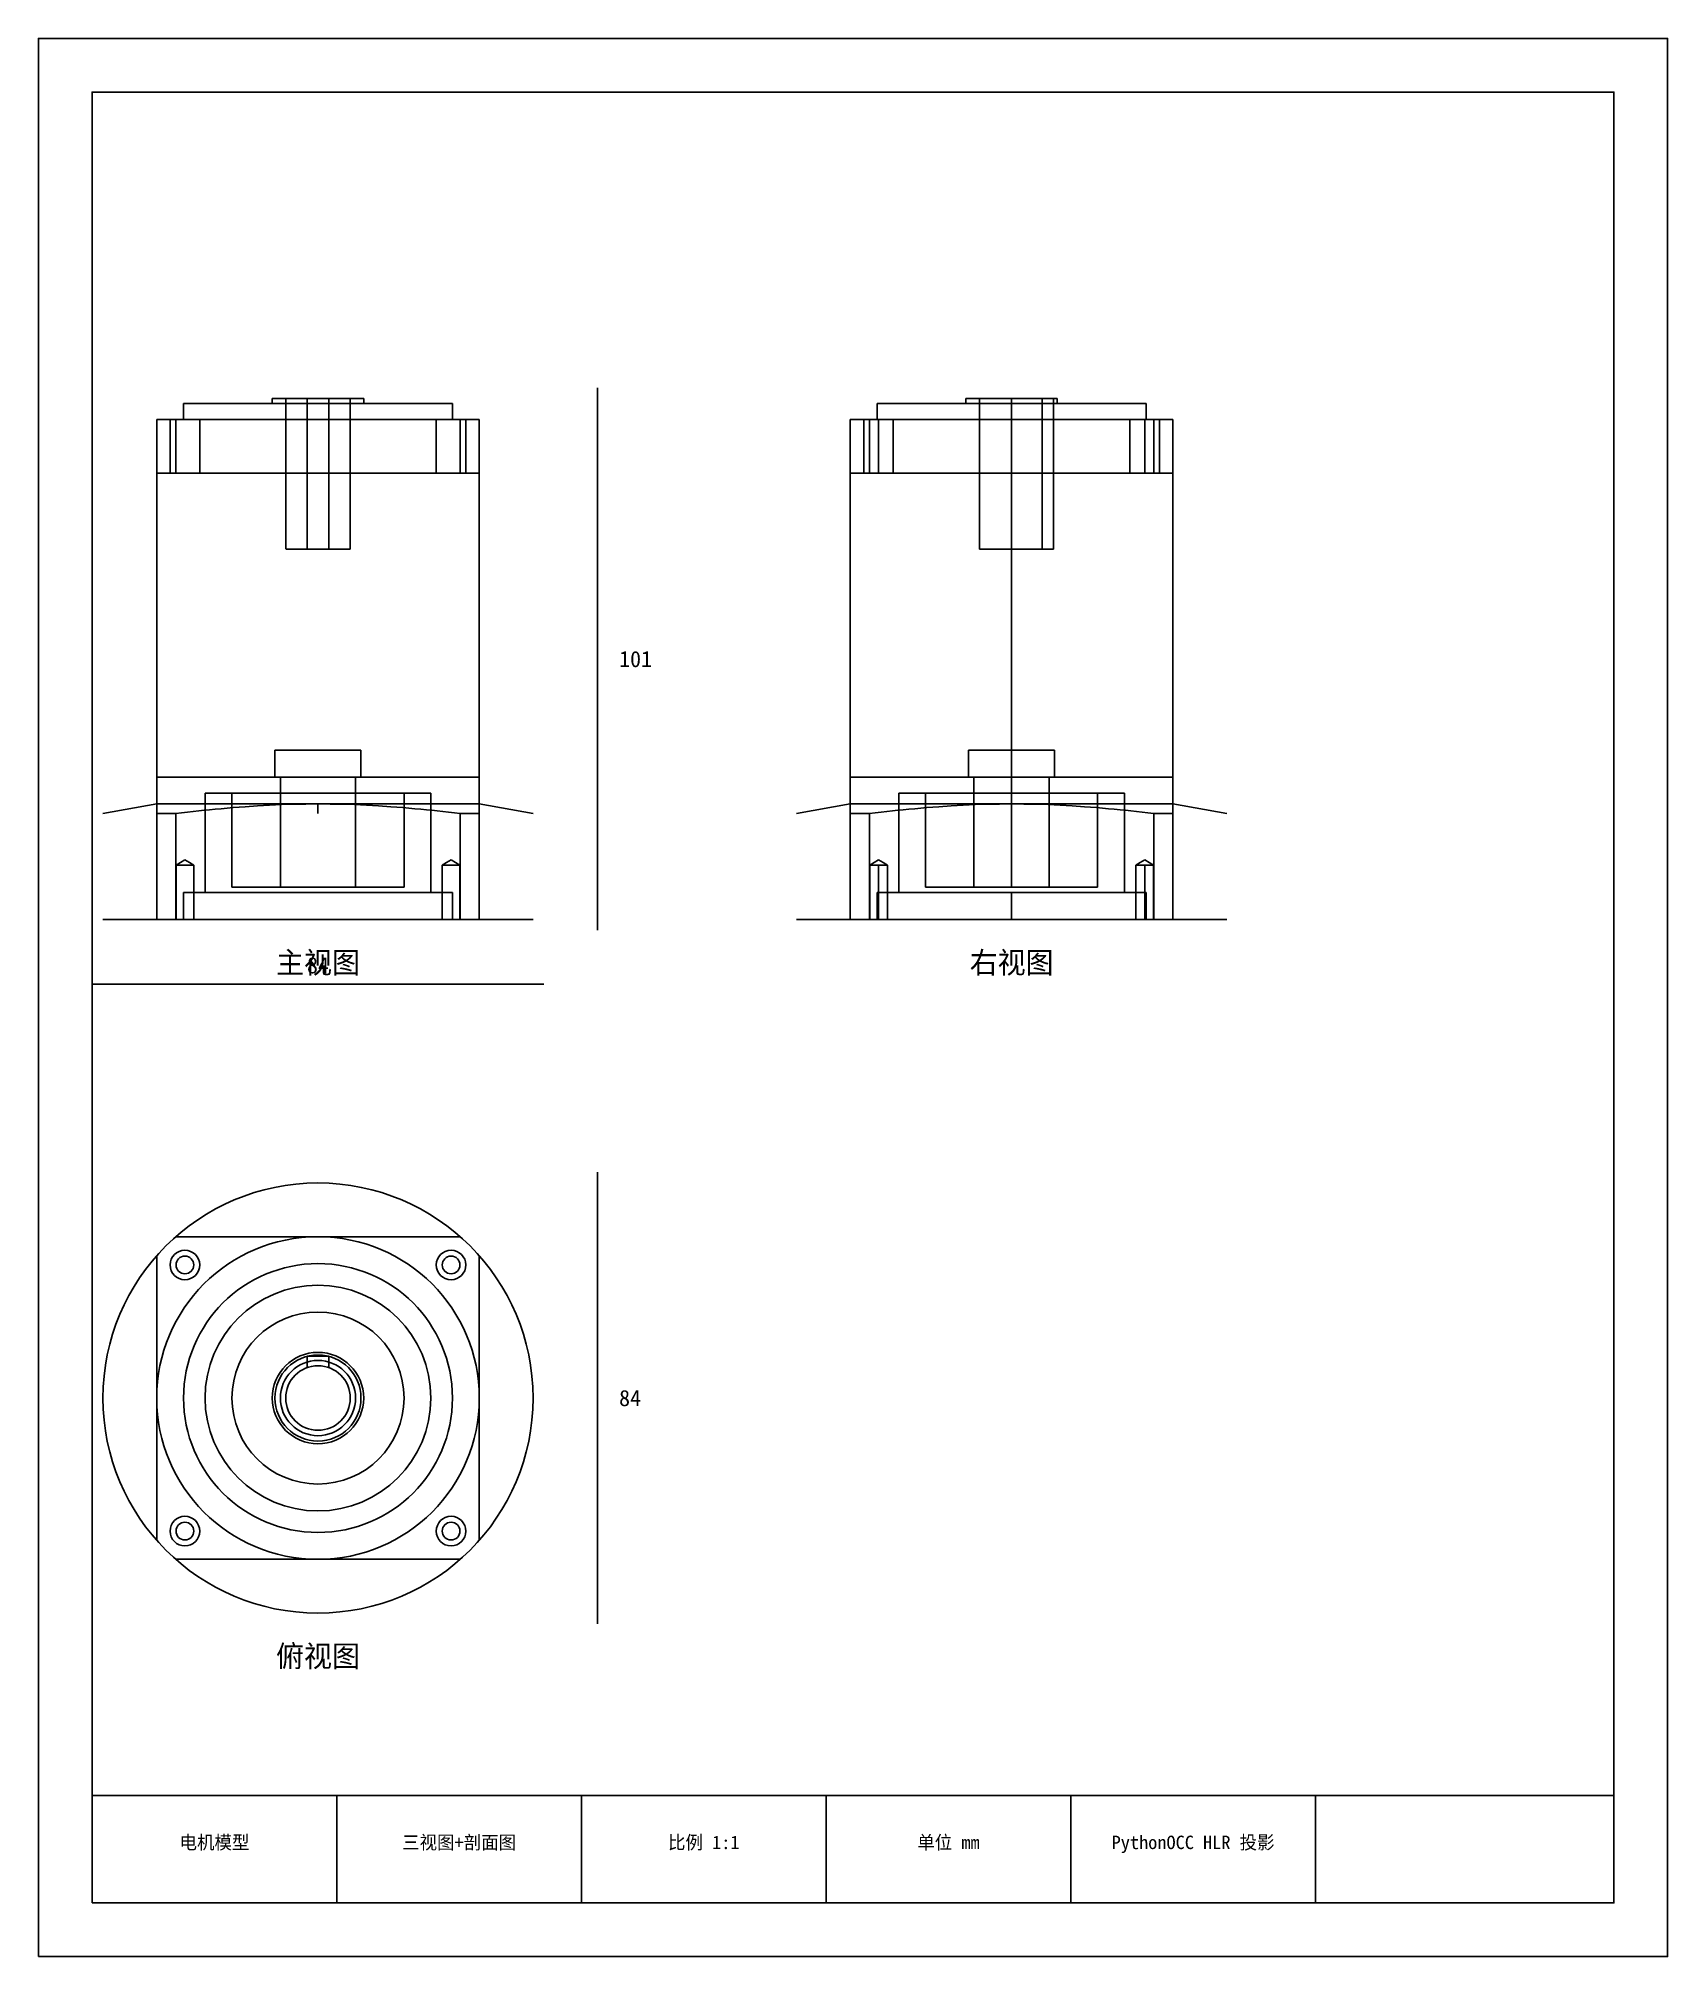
# Model space of a CAD drawing. Header units: millimetres. Extents: x -10 to 293, y -191 to 166.
import ezdxf
from ezdxf.enums import TextEntityAlignment as Align

# ---------------------------------------------------------------- set-up
doc = ezdxf.new("R2010")
doc.units = ezdxf.units.MM
for name, color, linetype in [('可见轮廓', 7, 'Continuous'), ('图框', 7, 'Continuous'), ('文字', 7, 'Continuous'), ('标注', 2, 'Continuous'), ('隐藏线', 5, 'Continuous')]:
    doc.layers.add(name, color=color, linetype=linetype)

msp = doc.modelspace()

# ---------------------------------------------------------------- texts
at = {"layer": '文字'}
for s, height, p in [('主视图', 4, (42, -8)), ('右视图', 4, (171, -8)), ('俯视图', 4, (42, -137)), ('电机模型', 2.5, (22.75, -170.9)), ('三视图+剖面图', 2.5, (68.25, -170.9)), ('比例 1:1', 2.5, (113.75, -170.9)), ('单位 mm', 2.5, (159.25, -170.9)), ('PythonOCC HLR 投影', 2.5, (204.75, -170.9))]:
    msp.add_text(s, height=height, dxfattribs=at).set_placement(p, align=Align.CENTER)
at = {"layer": '标注'}
for s, p in [('101', (98, 50.45)), ('84', (98, -87))]:
    msp.add_text(s, height=3, dxfattribs=at).set_placement(p, align=Align.MIDDLE_LEFT)
msp.add_text('84', height=3, dxfattribs=at).set_placement((42, -8), align=Align.CENTER)

# ---------------------------------------------------------------- linework, layer by layer
at = {"layer": '可见轮廓'}
for p, q in [((17, 98), (17.51, 98)), ((17, 96.5), (17, 98)), ((17, 98), (67, 98)), ((17, 95), (17, 98)), ((17, 95), (17, 96.5)), ((17.51, 98), (18.94, 98)), ((18.94, 98), (21.24, 98)), ((21.24, 98), (24.32, 98)), ((24.32, 98), (28.13, 98)), ((28.13, 98), (32.45, 98)), ((32.45, 98), (37.13, 98)), ((33.5, 98.9), (33.67, 98.9)), ((33.5, 98.45), (33.5, 98.9)), ((33.5, 98.9), (50.5, 98.9)), ((33.5, 98), (33.5, 98.9)), ((33.5, 98), (33.5, 98.45)), ((33.67, 98.9), (34.16, 98.9)), ((34.16, 98.9), (34.94, 98.9)), ((34.94, 98.9), (35.99, 98.9)), ((35.99, 98.9), (37.28, 98.9)), ((36, 98.9), (48, 98.9)), ((36, 70.9), (36, 98.9)), ((37.13, 98), (42, 98)), ((37.28, 98.9), (38.75, 98.9)), ((38.75, 98.9), (40.34, 98.9)), ((40, 70.9), (40, 98.9)), ((40.34, 98.9), (42, 98.9)), ((42, 98.9), (43.66, 98.9)), ((42, 98), (46.87, 98)), ((43.66, 98.9), (45.25, 98.9)), ((45.25, 98.9), (46.72, 98.9)), ((46.72, 98.9), (48.01, 98.9)), ((46.87, 98), (51.55, 98)), ((48, 70.9), (48, 98.9)), ((48.01, 98.9), (49.06, 98.9)), ((49.06, 98.9), (49.84, 98.9)), ((49.84, 98.9), (50.33, 98.9)), ((50.33, 98.9), (50.5, 98.9)), ((50.5, 98.45), (50.5, 98.9)), ((50.5, 98), (50.5, 98.9)), ((50.5, 98), (50.5, 98.45)), ((51.55, 98), (55.87, 98)), ((55.87, 98), (59.68, 98)), ((59.68, 98), (62.76, 98)), ((62.76, 98), (65.06, 98)), ((65.06, 98), (66.49, 98)), ((66.49, 98), (67, 98)), ((67, 96.5), (67, 98)), ((67, 95), (67, 98)), ((67, 95), (67, 96.5)), ((146, 98), (146.51, 98)), ((146, 96.5), (146, 98)), ((146, 98), (196, 98)), ((146, 95), (146, 98)), ((146, 95), (146, 96.5)), ((146.51, 98), (147.94, 98)), ((147.94, 98), (150.24, 98)), ((150.24, 98), (153.32, 98)), ((153.32, 98), (157.13, 98)), ((157.13, 98), (161.45, 98)), ((161.45, 98), (166.13, 98)), ((162.5, 98.9), (162.67, 98.9)), ((162.5, 98.45), (162.5, 98.9)), ((162.5, 98.9), (179.5, 98.9)), ((162.5, 98), (162.5, 98.9)), ((162.5, 98), (162.5, 98.45)), ((162.67, 98.9), (163.16, 98.9)), ((163.16, 98.9), (163.94, 98.9)), ((163.94, 98.9), (164.99, 98.9)), ((164.99, 98.9), (166.28, 98.9)), ((165, 98.9), (177, 98.9)), ((165, 70.9), (165, 98.9)), ((166.13, 98), (171, 98)), ((166.28, 98.9), (167.75, 98.9)), ((167.75, 98.9), (169.34, 98.9)), ((169.34, 98.9), (171, 98.9)), ((171, 98.9), (172.66, 98.9)), ((171, 98), (171, 98.9)), ((171, 70.9), (171, 98.9)), ((171, 98), (175.87, 98)), ((171, 95), (171, 98)), ((172.66, 98.9), (174.25, 98.9)), ((174.25, 98.9), (175.72, 98.9)), ((175.72, 98.9), (177.01, 98.9)), ((175.87, 98), (180.55, 98)), ((176.66, 70.9), (176.66, 98.9)), ((177.01, 98.9), (178.06, 98.9)), ((178.06, 98.9), (178.84, 98.9)), ((178.84, 98.9), (179.33, 98.9)), ((179.33, 98.9), (179.5, 98.9)), ((179.5, 98.45), (179.5, 98.9)), ((179.5, 98), (179.5, 98.9)), ((179.5, 98), (179.5, 98.45)), ((180.55, 98), (184.87, 98)), ((184.87, 98), (188.68, 98)), ((188.68, 98), (191.76, 98)), ((191.76, 98), (194.06, 98)), ((194.06, 98), (195.49, 98)), ((195.49, 98), (196, 98)), ((196, 96.5), (196, 98)), ((196, 95), (196, 98)), ((196, 95), (196, 96.5)), ((12, 95), (12.21, 95)), ((12, 90), (12, 95)), ((12, 85), (12, 95)), ((12.21, 95), (12.42, 95)), ((12.42, 95), (12.63, 95)), ((12.63, 95), (12.84, 95)), ((12.84, 95), (13.06, 95)), ((13.06, 95), (13.28, 95)), ((13.28, 95), (13.5, 95)), ((13.5, 95), (13.72, 95)), ((13.72, 95), (13.94, 95)), ((13.94, 95), (14.16, 95)), ((14.16, 95), (14.39, 95)), ((14.39, 95), (14.62, 95)), ((14.5, 95), (20, 95)), ((14.5, 85), (14.5, 95)), ((14.62, 95), (14.84, 95)), ((14.84, 95), (15.08, 95)), ((15.08, 95), (15.31, 95)), ((15.31, 95), (15.54, 95)), ((15.54, 95), (42, 95)), ((15.54, 90), (15.54, 95)), ((15.54, 85), (15.54, 95)), ((20, 85), (20, 95)), ((42, 95), (68.46, 95)), ((64, 95), (69.5, 95)), ((64, 85), (64, 95)), ((68.46, 95), (68.69, 95)), ((68.46, 90), (68.46, 95)), ((68.46, 85), (68.46, 95)), ((68.69, 95), (68.92, 95)), ((68.92, 95), (69.16, 95)), ((69.16, 95), (69.38, 95)), ((69.38, 95), (69.61, 95)), ((69.5, 85), (69.5, 95)), ((69.61, 95), (69.84, 95)), ((69.84, 95), (70.06, 95)), ((70.06, 95), (70.28, 95)), ((70.28, 95), (70.5, 95)), ((70.5, 95), (70.72, 95)), ((70.72, 95), (70.94, 95)), ((70.94, 95), (71.16, 95)), ((71.16, 95), (71.37, 95)), ((71.37, 95), (71.58, 95)), ((71.58, 95), (71.79, 95)), ((71.79, 95), (72, 95)), ((72, 90), (72, 95)), ((72, 85), (72, 95)), ((141, 95), (141.21, 95)), ((141, 90), (141, 95)), ((141, 85), (141, 95)), ((141.21, 95), (141.42, 95)), ((141.42, 95), (141.63, 95)), ((141.63, 95), (141.84, 95)), ((141.84, 95), (142.06, 95)), ((142.06, 95), (142.28, 95)), ((142.28, 95), (142.5, 95)), ((142.5, 95), (142.72, 95)), ((142.72, 95), (142.94, 95)), ((142.94, 95), (143.16, 95)), ((143.16, 95), (143.39, 95)), ((143.39, 95), (143.62, 95)), ((143.5, 95), (149, 95)), ((143.5, 85), (143.5, 95)), ((143.62, 95), (143.84, 95)), ((143.84, 95), (144.08, 95)), ((144.08, 95), (144.31, 95)), ((144.31, 95), (144.54, 95)), ((144.54, 95), (171, 95)), ((144.54, 90), (144.54, 95)), ((144.54, 85), (144.54, 95)), ((146.25, 85), (146.25, 95)), ((149, 85), (149, 95)), ((171, 95), (197.46, 95)), ((193, 95), (198.5, 95)), ((193, 85), (193, 95)), ((195.75, 85), (195.75, 95)), ((197.46, 95), (197.69, 95)), ((197.46, 90), (197.46, 95)), ((197.46, 85), (197.46, 95)), ((197.69, 95), (197.92, 95)), ((197.92, 95), (198.16, 95)), ((198.16, 95), (198.38, 95)), ((198.38, 95), (198.61, 95)), ((198.5, 85), (198.5, 95)), ((198.61, 95), (198.84, 95)), ((198.84, 95), (199.06, 95)), ((199.06, 95), (199.28, 95)), ((199.28, 95), (199.5, 95)), ((199.5, 95), (199.72, 95)), ((199.72, 95), (199.94, 95)), ((199.94, 95), (200.16, 95)), ((200.16, 95), (200.37, 95)), ((200.37, 95), (200.58, 95)), ((200.58, 95), (200.79, 95)), ((200.79, 95), (201, 95)), ((201, 90), (201, 95)), ((201, 85), (201, 95)), ((12, 85), (12, 90)), ((15.54, 85), (15.54, 90)), ((68.46, 85), (68.46, 90)), ((72, 85), (72, 90)), ((141, 85), (141, 90)), ((144.54, 85), (144.54, 90)), ((197.46, 85), (197.46, 90)), ((201, 85), (201, 90)), ((12, 85), (12.21, 85)), ((12, 56.75), (12, 85)), ((12, 28.5), (12, 85)), ((12.21, 85), (12.42, 85)), ((12.42, 85), (12.63, 85)), ((12.63, 85), (12.84, 85)), ((12.84, 85), (13.06, 85)), ((13.06, 85), (13.28, 85)), ((13.28, 85), (13.5, 85)), ((13.5, 85), (13.72, 85)), ((13.72, 85), (13.94, 85)), ((13.94, 85), (14.16, 85)), ((14.16, 85), (14.39, 85)), ((14.39, 85), (14.62, 85)), ((14.5, 85), (20, 85)), ((14.62, 85), (14.84, 85)), ((14.84, 85), (15.08, 85)), ((15.08, 85), (15.31, 85)), ((15.31, 85), (15.54, 85)), ((15.54, 85), (27, 85)), ((27, 85), (42, 85)), ((42, 85), (57, 85)), ((57, 85), (68.46, 85)), ((64, 85), (69.5, 85)), ((68.46, 85), (68.69, 85)), ((68.69, 85), (68.92, 85)), ((68.92, 85), (69.16, 85)), ((69.16, 85), (69.38, 85)), ((69.38, 85), (69.61, 85)), ((69.61, 85), (69.84, 85)), ((69.84, 85), (70.06, 85)), ((70.06, 85), (70.28, 85)), ((70.28, 85), (70.5, 85)), ((70.5, 85), (70.72, 85)), ((70.72, 85), (70.94, 85)), ((70.94, 85), (71.16, 85)), ((71.16, 85), (71.37, 85)), ((71.37, 85), (71.58, 85)), ((71.58, 85), (71.79, 85)), ((71.79, 85), (72, 85)), ((72, 56.75), (72, 85)), ((72, 28.5), (72, 85)), ((141, 85), (141.21, 85)), ((141, 56.75), (141, 85)), ((141, 28.5), (141, 85)), ((141.21, 85), (141.42, 85)), ((141.42, 85), (141.63, 85)), ((141.63, 85), (141.84, 85)), ((141.84, 85), (142.06, 85)), ((142.06, 85), (142.28, 85)), ((142.28, 85), (142.5, 85)), ((142.5, 85), (142.72, 85)), ((142.72, 85), (142.94, 85)), ((142.94, 85), (143.16, 85)), ((143.16, 85), (143.39, 85)), ((143.39, 85), (143.62, 85)), ((143.5, 85), (149, 85)), ((143.62, 85), (143.84, 85)), ((143.84, 85), (144.08, 85)), ((144.08, 85), (144.31, 85)), ((144.31, 85), (144.54, 85)), ((144.54, 85), (156, 85)), ((156, 85), (171, 85)), ((171, 85), (186, 85)), ((171, 28.5), (171, 85)), ((186, 85), (197.46, 85)), ((193, 85), (198.5, 85)), ((197.46, 85), (197.69, 85)), ((197.69, 85), (197.92, 85)), ((197.92, 85), (198.16, 85)), ((198.16, 85), (198.38, 85)), ((198.38, 85), (198.61, 85)), ((198.61, 85), (198.84, 85)), ((198.84, 85), (199.06, 85)), ((199.06, 85), (199.28, 85)), ((199.28, 85), (199.5, 85)), ((199.5, 85), (199.72, 85)), ((199.72, 85), (199.94, 85)), ((199.94, 85), (200.16, 85)), ((200.16, 85), (200.37, 85)), ((200.37, 85), (200.58, 85)), ((200.58, 85), (200.79, 85)), ((200.79, 85), (201, 85)), ((201, 56.75), (201, 85)), ((201, 28.5), (201, 85)), ((12, 28.5), (12, 56.75)), ((72, 28.5), (72, 56.75)), ((141, 28.5), (141, 56.75)), ((201, 28.5), (201, 56.75)), ((34, 28.5), (34, 33.5)), ((50, 28.5), (50, 33.5)), ((163, 28.5), (163, 33.5)), ((171, 28.5), (171, 33.5)), ((179, 28.5), (179, 33.5)), ((12, 28.5), (12.61, 28.5)), ((12, 26), (12, 28.5)), ((12, 28.5), (72, 28.5)), ((12, 23.5), (12, 28.5)), ((12, 23.5), (12, 26)), ((12.61, 28.5), (14.33, 28.5)), ((14.33, 28.5), (17.08, 28.5)), ((17.08, 28.5), (20.79, 28.5)), ((20.79, 28.5), (25.35, 28.5)), ((25.35, 28.5), (30.54, 28.5)), ((30.54, 28.5), (36.15, 28.5)), ((34, 28.5), (50, 28.5)), ((35, 28.5), (49, 28.5)), ((35, 8), (35, 28.5)), ((36.15, 28.5), (42, 28.5)), ((42, 28.5), (47.85, 28.5)), ((47.85, 28.5), (53.46, 28.5)), ((49, 8), (49, 28.5)), ((53.46, 28.5), (58.65, 28.5)), ((58.65, 28.5), (63.21, 28.5)), ((63.21, 28.5), (66.92, 28.5)), ((66.92, 28.5), (69.67, 28.5)), ((69.67, 28.5), (71.39, 28.5)), ((71.39, 28.5), (72, 28.5)), ((72, 26), (72, 28.5)), ((72, 23.5), (72, 28.5)), ((72, 23.5), (72, 26)), ((141, 28.5), (141.61, 28.5)), ((141, 26), (141, 28.5)), ((141, 28.5), (201, 28.5)), ((141, 23.5), (141, 28.5)), ((141, 23.5), (141, 26)), ((141.61, 28.5), (143.33, 28.5)), ((143.33, 28.5), (146.08, 28.5)), ((146.08, 28.5), (149.79, 28.5)), ((149.79, 28.5), (154.35, 28.5)), ((154.35, 28.5), (159.54, 28.5)), ((159.54, 28.5), (165.15, 28.5)), ((163, 28.5), (179, 28.5)), ((164, 28.5), (178, 28.5)), ((164, 8), (164, 28.5)), ((165.15, 28.5), (171, 28.5)), ((171, 28.5), (176.85, 28.5)), ((171, 8), (171, 28.5)), ((171, 23.5), (171, 28.5)), ((171, 8), (171, 25.5)), ((176.85, 28.5), (182.46, 28.5)), ((178, 8), (178, 28.5)), ((182.46, 28.5), (187.65, 28.5)), ((187.65, 28.5), (192.21, 28.5)), ((192.21, 28.5), (195.92, 28.5)), ((195.92, 28.5), (198.67, 28.5)), ((198.67, 28.5), (200.39, 28.5)), ((200.39, 28.5), (201, 28.5)), ((201, 26), (201, 28.5)), ((201, 23.5), (201, 28.5)), ((201, 23.5), (201, 26)), ((2, 21.74), (12, 23.5)), ((12, 23.5), (12.15, 23.5)), ((12, 23.49), (12, 23.5)), ((12, 23.49), (12, 23.44)), ((12, 23.44), (12, 23.37)), ((12, 23.27), (12, 23.37)), ((12, 23.14), (12, 23.27)), ((12, 22.98), (12, 23.14)), ((12, 22.98), (12, 22.81)), ((12, 22.62), (12, 22.81)), ((12, 22.52), (12, 22.62)), ((12, 22.52), (12, 22.42)), ((12, 22.42), (12, 22.32)), ((12, 22.21), (12, 22.32)), ((12, 22.1), (12, 22.21)), ((12, 21.98), (12, 22.1)), ((12, 21.86), (12, 21.98)), ((12, 21.74), (12, 21.86)), ((12, 21.74), (12.21, 21.74)), ((12, 12.75), (12, 21.74)), ((12, 2), (12, 21.74)), ((12.15, 23.5), (12.59, 23.5)), ((12.21, 21.74), (12.42, 21.74)), ((12.42, 21.74), (12.63, 21.74)), ((12.59, 23.5), (13.3, 23.5)), ((12.63, 21.74), (12.84, 21.74)), ((12.84, 21.74), (13.06, 21.74)), ((13.06, 21.74), (13.28, 21.74)), ((13.28, 21.74), (13.5, 21.74)), ((13.3, 23.5), (14.28, 23.5)), ((13.5, 21.74), (13.72, 21.74)), ((13.72, 21.74), (13.94, 21.74)), ((13.94, 21.74), (14.16, 21.74)), ((14.16, 21.74), (14.39, 21.74)), ((14.28, 23.5), (15.55, 23.5)), ((14.39, 21.74), (14.62, 21.74)), ((14.62, 21.74), (14.84, 21.74)), ((14.84, 21.74), (15.08, 21.74)), ((15.08, 21.74), (15.31, 21.74)), ((15.31, 21.74), (15.54, 21.74)), ((15.54, 21.74), (16.64, 21.86)), ((15.54, 12.75), (15.54, 21.74)), ((15.54, 2), (15.54, 21.74)), ((15.55, 23.5), (17.07, 23.5)), ((16.64, 21.86), (17.72, 21.98)), ((17.07, 23.5), (18.82, 23.5)), ((17.72, 21.98), (18.78, 22.1)), ((18.78, 22.1), (19.82, 22.21)), ((18.82, 23.5), (20.79, 23.5)), ((19.82, 22.21), (20.84, 22.32)), ((20.79, 23.5), (22.97, 23.5)), ((20.84, 22.32), (21.84, 22.42)), ((21.84, 22.42), (22.9, 22.52)), ((22.9, 22.52), (23.97, 22.62)), ((22.97, 23.5), (25.34, 23.5)), ((23.97, 22.62), (26.24, 22.81)), ((25.34, 23.5), (27.86, 23.5)), ((26.24, 22.81), (28.44, 22.98)), ((27.86, 23.5), (30.52, 23.5)), ((28.44, 22.98), (30.73, 23.14)), ((30.52, 23.5), (33.29, 23.5)), ((30.73, 23.14), (33, 23.27)), ((33, 23.27), (35.21, 23.37)), ((33.29, 23.5), (36.15, 23.5)), ((35.21, 23.37), (37.49, 23.44)), ((36.15, 23.5), (39.06, 23.5)), ((37.49, 23.44), (39.75, 23.49)), ((39.06, 23.5), (42, 23.5)), ((39.75, 23.49), (42, 23.5)), ((42, 23.5), (44.94, 23.5)), ((42, 23.5), (44.25, 23.49)), ((42, 21.74), (42, 23.5)), ((44.25, 23.49), (46.51, 23.44)), ((44.94, 23.5), (47.85, 23.5)), ((46.51, 23.44), (48.79, 23.37)), ((47.85, 23.5), (50.71, 23.5)), ((48.79, 23.37), (51, 23.27)), ((50.71, 23.5), (53.48, 23.5)), ((51, 23.27), (53.27, 23.14)), ((53.27, 23.14), (55.56, 22.98)), ((53.48, 23.5), (56.14, 23.5)), ((55.56, 22.98), (57.76, 22.81)), ((56.14, 23.5), (58.66, 23.5)), ((57.76, 22.81), (60.03, 22.62)), ((58.66, 23.5), (61.03, 23.5)), ((60.03, 22.62), (61.1, 22.52)), ((61.03, 23.5), (63.21, 23.5)), ((61.1, 22.52), (62.16, 22.42)), ((62.16, 22.42), (63.16, 22.32)), ((63.16, 22.32), (64.18, 22.21)), ((63.21, 23.5), (65.18, 23.5)), ((64.18, 22.21), (65.22, 22.1)), ((65.18, 23.5), (66.93, 23.5)), ((65.22, 22.1), (66.28, 21.98)), ((66.28, 21.98), (67.36, 21.86)), ((66.93, 23.5), (68.45, 23.5)), ((67.36, 21.86), (68.46, 21.74)), ((68.45, 23.5), (69.72, 23.5)), ((68.46, 21.74), (68.69, 21.74)), ((68.46, 12.75), (68.46, 21.74)), ((68.46, 2), (68.46, 21.74)), ((68.69, 21.74), (68.92, 21.74)), ((68.92, 21.74), (69.16, 21.74)), ((69.16, 21.74), (69.38, 21.74)), ((69.38, 21.74), (69.61, 21.74)), ((69.61, 21.74), (69.84, 21.74)), ((69.72, 23.5), (70.7, 23.5)), ((69.84, 21.74), (70.06, 21.74)), ((70.06, 21.74), (70.28, 21.74)), ((70.28, 21.74), (70.5, 21.74)), ((70.5, 21.74), (70.72, 21.74)), ((70.7, 23.5), (71.41, 23.5)), ((70.72, 21.74), (70.94, 21.74)), ((70.94, 21.74), (71.16, 21.74)), ((71.16, 21.74), (71.37, 21.74)), ((71.37, 21.74), (71.58, 21.74)), ((71.41, 23.5), (71.85, 23.5)), ((71.58, 21.74), (71.79, 21.74)), ((71.79, 21.74), (72, 21.74)), ((71.85, 23.5), (72, 23.5)), ((72, 23.49), (72, 23.5)), ((72, 23.5), (82, 21.74)), ((72, 23.44), (72, 23.49)), ((72, 23.37), (72, 23.44)), ((72, 23.37), (72, 23.27)), ((72, 23.27), (72, 23.14)), ((72, 22.98), (72, 23.14)), ((72, 22.81), (72, 22.98)), ((72, 22.81), (72, 22.62)), ((72, 22.52), (72, 22.62)), ((72, 22.42), (72, 22.52)), ((72, 22.32), (72, 22.42)), ((72, 22.21), (72, 22.32)), ((72, 22.1), (72, 22.21)), ((72, 21.98), (72, 22.1)), ((72, 21.98), (72, 21.86)), ((72, 21.74), (72, 21.86)), ((72, 12.75), (72, 21.74)), ((72, 2), (72, 21.74)), ((131, 21.74), (141, 23.5)), ((141, 23.5), (141.15, 23.5)), ((141, 23.49), (141, 23.5)), ((141, 23.49), (141, 23.44)), ((141, 23.37), (141, 23.44)), ((141, 23.37), (141, 23.27)), ((141, 23.14), (141, 23.27)), ((141, 22.98), (141, 23.14)), ((141, 22.98), (141, 22.81)), ((141, 22.62), (141, 22.81)), ((141, 22.62), (141, 22.52)), ((141, 22.42), (141, 22.52)), ((141, 22.32), (141, 22.42)), ((141, 22.32), (141, 22.21)), ((141, 22.1), (141, 22.21)), ((141, 21.98), (141, 22.1)), ((141, 21.86), (141, 21.98)), ((141, 21.86), (141, 21.74)), ((141, 21.74), (141.21, 21.74)), ((141, 12.75), (141, 21.74)), ((141, 2), (141, 21.74)), ((141.15, 23.5), (141.59, 23.5)), ((141.21, 21.74), (141.42, 21.74)), ((141.42, 21.74), (141.63, 21.74)), ((141.59, 23.5), (142.3, 23.5)), ((141.63, 21.74), (141.84, 21.74)), ((141.84, 21.74), (142.06, 21.74)), ((142.06, 21.74), (142.28, 21.74)), ((142.28, 21.74), (142.5, 21.74)), ((142.3, 23.5), (143.28, 23.5)), ((142.5, 21.74), (142.72, 21.74)), ((142.72, 21.74), (142.94, 21.74)), ((142.94, 21.74), (143.16, 21.74)), ((143.16, 21.74), (143.39, 21.74)), ((143.28, 23.5), (144.55, 23.5)), ((143.39, 21.74), (143.62, 21.74)), ((143.62, 21.74), (143.84, 21.74)), ((143.84, 21.74), (144.08, 21.74)), ((144.08, 21.74), (144.31, 21.74)), ((144.31, 21.74), (144.54, 21.74)), ((144.54, 21.74), (145.64, 21.86)), ((144.54, 12.75), (144.54, 21.74)), ((144.54, 2), (144.54, 21.74)), ((144.55, 23.5), (146.07, 23.5)), ((145.64, 21.86), (146.72, 21.98)), ((146.07, 23.5), (147.82, 23.5)), ((146.72, 21.98), (147.78, 22.1)), ((147.78, 22.1), (148.82, 22.21)), ((147.82, 23.5), (149.79, 23.5)), ((148.82, 22.21), (149.84, 22.32)), ((149.79, 23.5), (151.97, 23.5)), ((149.84, 22.32), (150.84, 22.42)), ((150.84, 22.42), (151.9, 22.52)), ((151.9, 22.52), (152.97, 22.62)), ((151.97, 23.5), (154.34, 23.5)), ((152.97, 22.62), (155.24, 22.81)), ((154.34, 23.5), (156.86, 23.5)), ((155.24, 22.81), (157.44, 22.98)), ((156.86, 23.5), (159.52, 23.5)), ((157.44, 22.98), (159.73, 23.14)), ((159.52, 23.5), (162.29, 23.5)), ((159.73, 23.14), (162, 23.27)), ((162, 23.27), (164.21, 23.37)), ((162.29, 23.5), (165.15, 23.5)), ((164.21, 23.37), (166.49, 23.44)), ((165.15, 23.5), (168.06, 23.5)), ((166.49, 23.44), (168.75, 23.49)), ((168.06, 23.5), (171, 23.5)), ((168.75, 23.49), (171, 23.5)), ((171, 23.5), (173.94, 23.5)), ((171, 23.5), (173.25, 23.49)), ((171, 21.74), (171, 23.5)), ((173.25, 23.49), (175.51, 23.44)), ((173.94, 23.5), (176.85, 23.5)), ((175.51, 23.44), (177.79, 23.37)), ((176.85, 23.5), (179.71, 23.5)), ((177.79, 23.37), (180, 23.27)), ((179.71, 23.5), (182.48, 23.5)), ((180, 23.27), (182.27, 23.14)), ((182.27, 23.14), (184.56, 22.98)), ((182.48, 23.5), (185.14, 23.5)), ((184.56, 22.98), (186.76, 22.81)), ((185.14, 23.5), (187.66, 23.5)), ((186.76, 22.81), (189.03, 22.62)), ((187.66, 23.5), (190.03, 23.5)), ((189.03, 22.62), (190.1, 22.52)), ((190.03, 23.5), (192.21, 23.5)), ((190.1, 22.52), (191.16, 22.42)), ((191.16, 22.42), (192.16, 22.32)), ((192.16, 22.32), (193.18, 22.21)), ((192.21, 23.5), (194.18, 23.5)), ((193.18, 22.21), (194.22, 22.1)), ((194.18, 23.5), (195.93, 23.5)), ((194.22, 22.1), (195.28, 21.98)), ((195.28, 21.98), (196.36, 21.86)), ((195.93, 23.5), (197.45, 23.5)), ((196.36, 21.86), (197.46, 21.74)), ((197.45, 23.5), (198.72, 23.5)), ((197.46, 21.74), (197.69, 21.74)), ((197.46, 12.75), (197.46, 21.74)), ((197.46, 2), (197.46, 21.74)), ((197.69, 21.74), (197.92, 21.74)), ((197.92, 21.74), (198.16, 21.74)), ((198.16, 21.74), (198.38, 21.74)), ((198.38, 21.74), (198.61, 21.74)), ((198.61, 21.74), (198.84, 21.74)), ((198.72, 23.5), (199.7, 23.5)), ((198.84, 21.74), (199.06, 21.74)), ((199.06, 21.74), (199.28, 21.74)), ((199.28, 21.74), (199.5, 21.74)), ((199.5, 21.74), (199.72, 21.74)), ((199.7, 23.5), (200.41, 23.5)), ((199.72, 21.74), (199.94, 21.74)), ((199.94, 21.74), (200.16, 21.74)), ((200.16, 21.74), (200.37, 21.74)), ((200.37, 21.74), (200.58, 21.74)), ((200.41, 23.5), (200.85, 23.5)), ((200.58, 21.74), (200.79, 21.74)), ((200.79, 21.74), (201, 21.74)), ((200.85, 23.5), (201, 23.5)), ((201, 23.49), (201, 23.5)), ((201, 23.5), (211, 21.74)), ((201, 23.49), (201, 23.44)), ((201, 23.37), (201, 23.44)), ((201, 23.37), (201, 23.27)), ((201, 23.14), (201, 23.27)), ((201, 23.14), (201, 22.98)), ((201, 22.81), (201, 22.98)), ((201, 22.62), (201, 22.81)), ((201, 22.62), (201, 22.52)), ((201, 22.42), (201, 22.52)), ((201, 22.32), (201, 22.42)), ((201, 22.21), (201, 22.32)), ((201, 22.1), (201, 22.21)), ((201, 21.98), (201, 22.1)), ((201, 21.86), (201, 21.98)), ((201, 21.74), (201, 21.86)), ((201, 12.75), (201, 21.74)), ((201, 2), (201, 21.74)), ((12, 11.87), (12, 12.75)), ((12, 2), (12, 11.87)), ((15.54, 11.87), (15.54, 12.75)), ((15.54, 2), (15.54, 11.87)), ((15.6, 2), (15.6, 12.1)), ((18.9, 2), (18.9, 12.1)), ((65.1, 2), (65.1, 12.1)), ((68.4, 2), (68.4, 12.1)), ((68.46, 11.87), (68.46, 12.75)), ((68.46, 2), (68.46, 11.87)), ((72, 11.87), (72, 12.75)), ((72, 2), (72, 11.87)), ((141, 11.87), (141, 12.75)), ((141, 2), (141, 11.87)), ((144.54, 11.87), (144.54, 12.75)), ((144.54, 2), (144.54, 11.87)), ((144.6, 2), (144.6, 12.1)), ((146.25, 2), (146.25, 12.1)), ((147.9, 2), (147.9, 12.1)), ((194.1, 2), (194.1, 12.1)), ((195.75, 2), (195.75, 12.1)), ((197.4, 2), (197.4, 12.1)), ((197.46, 11.87), (197.46, 12.75)), ((197.46, 2), (197.46, 11.87)), ((201, 11.87), (201, 12.75)), ((201, 2), (201, 11.87)), ((26, 8), (58, 8)), ((35, 8), (49, 8)), ((155, 8), (187, 8)), ((164, 8), (178, 8)), ((17, 7), (67, 7)), ((17, 2), (17, 7)), ((67, 2), (67, 7)), ((146, 7), (196, 7)), ((146, 2), (146, 7)), ((171, 2), (171, 7)), ((196, 2), (196, 7)), ((2, 2), (82, 2)), ((12, 2), (12.21, 2)), ((12.21, 2), (12.42, 2)), ((12.42, 2), (12.63, 2)), ((12.63, 2), (12.84, 2)), ((12.84, 2), (13.06, 2)), ((13.06, 2), (13.28, 2)), ((13.28, 2), (13.5, 2)), ((13.5, 2), (13.72, 2)), ((13.72, 2), (13.94, 2)), ((13.94, 2), (14.16, 2)), ((14.16, 2), (14.39, 2)), ((14.39, 2), (14.62, 2)), ((14.62, 2), (14.84, 2)), ((14.84, 2), (15.08, 2)), ((15.08, 2), (15.31, 2)), ((15.31, 2), (15.54, 2)), ((15.54, 2), (42, 2)), ((15.6, 2), (18.9, 2)), ((17, 2), (67, 2)), ((42, 2), (68.46, 2)), ((65.1, 2), (68.4, 2)), ((68.46, 2), (68.69, 2)), ((68.69, 2), (68.92, 2)), ((68.92, 2), (69.16, 2)), ((69.16, 2), (69.38, 2)), ((69.38, 2), (69.61, 2)), ((69.61, 2), (69.84, 2)), ((69.84, 2), (70.06, 2)), ((70.06, 2), (70.28, 2)), ((70.28, 2), (70.5, 2)), ((70.5, 2), (70.72, 2)), ((70.72, 2), (70.94, 2)), ((70.94, 2), (71.16, 2)), ((71.16, 2), (71.37, 2)), ((71.37, 2), (71.58, 2)), ((71.58, 2), (71.79, 2)), ((71.79, 2), (72, 2)), ((131, 2), (211, 2)), ((141, 2), (141.21, 2)), ((141.21, 2), (141.42, 2)), ((141.42, 2), (141.63, 2)), ((141.63, 2), (141.84, 2)), ((141.84, 2), (142.06, 2)), ((142.06, 2), (142.28, 2)), ((142.28, 2), (142.5, 2)), ((142.5, 2), (142.72, 2)), ((142.72, 2), (142.94, 2)), ((142.94, 2), (143.16, 2)), ((143.16, 2), (143.39, 2)), ((143.39, 2), (143.62, 2)), ((143.62, 2), (143.84, 2)), ((143.84, 2), (144.08, 2)), ((144.08, 2), (144.31, 2)), ((144.31, 2), (144.54, 2)), ((144.54, 2), (171, 2)), ((144.6, 2), (147.9, 2)), ((146, 2), (196, 2)), ((171, 2), (197.46, 2)), ((194.1, 2), (197.4, 2)), ((197.46, 2), (197.69, 2)), ((197.69, 2), (197.92, 2)), ((197.92, 2), (198.16, 2)), ((198.16, 2), (198.38, 2)), ((198.38, 2), (198.61, 2)), ((198.61, 2), (198.84, 2)), ((198.84, 2), (199.06, 2)), ((199.06, 2), (199.28, 2)), ((199.28, 2), (199.5, 2)), ((199.5, 2), (199.72, 2)), ((199.72, 2), (199.94, 2)), ((199.94, 2), (200.16, 2)), ((200.16, 2), (200.37, 2)), ((200.37, 2), (200.58, 2)), ((200.58, 2), (200.79, 2)), ((200.79, 2), (201, 2)), ((15.54, -57), (42, -57)), ((42, -57), (68.46, -57)), ((12, -87), (12, -60.54)), ((72, -87), (72, -60.54)), ((12, -113.46), (12, -87)), ((72, -113.46), (72, -87)), ((15.54, -117), (42, -117)), ((42, -117), (68.46, -117))]:
    msp.add_line(p, q, dxfattribs=at)
for centre, radius in [((42, -87), 40), ((17.25, -62.25), 1.65), ((66.75, -62.25), 1.65), ((42, -87), 25), ((42, -87), 21), ((42, -87), 16), ((42, -87), 7), ((17.25, -111.75), 1.65), ((66.75, -111.75), 1.65)]:
    msp.add_circle(centre, radius, dxfattribs=at)
at = {"layer": '图框'}
for p, q in [((45.5, -180.9), (45.5, -160.9)), ((91, -180.9), (91, -160.9)), ((136.5, -180.9), (136.5, -160.9)), ((182, -180.9), (182, -160.9)), ((227.5, -180.9), (227.5, -160.9))]:
    msp.add_line(p, q, dxfattribs=at)
for points in [[(-10, -190.9), (293, -190.9), (293, 165.9), (-10, 165.9)], [(0, -180.9), (283, -180.9), (283, 155.9), (0, 155.9)], [(0, -180.9), (283, -180.9), (283, -160.9), (0, -160.9)]]:
    msp.add_lwpolyline(points, close=True, dxfattribs=at)
at = {"layer": '标注'}
for p, q in [((94, 0), (94, 100.9)), ((0, -10), (84, -10)), ((94, -129), (94, -45))]:
    msp.add_line(p, q, dxfattribs=at)
at = {"layer": '隐藏线'}
for p, q in [((17, 98), (17.51, 98)), ((17.51, 98), (18.94, 98)), ((18.94, 98), (21.24, 98)), ((21.24, 98), (24.32, 98)), ((24.32, 98), (28.13, 98)), ((28.13, 98), (32.45, 98)), ((32.45, 98), (37.13, 98)), ((33.5, 98.9), (33.67, 98.9)), ((33.5, 98), (33.67, 98)), ((33.67, 98.9), (34.16, 98.9)), ((33.67, 98), (34.16, 98)), ((34.16, 98.9), (34.94, 98.9)), ((34.16, 98), (34.94, 98)), ((34.94, 98.9), (35.99, 98.9)), ((34.94, 98), (35.99, 98)), ((35.99, 98.9), (37.28, 98.9)), ((35.99, 98), (37.28, 98)), ((36, 98.9), (36.02, 98.9)), ((36, 84.9), (36, 98.9)), ((36.02, 98.9), (36.07, 98.9)), ((36.07, 98.9), (36.16, 98.9)), ((36.12, 98.9), (36.47, 98.9)), ((36.16, 98.9), (36.28, 98.9)), ((36.28, 98.9), (36.44, 98.9)), ((36.44, 98.9), (36.63, 98.9)), ((36.47, 98.9), (37.02, 98.9)), ((36.63, 98.9), (36.85, 98.9)), ((36.85, 98.9), (37.1, 98.9)), ((37.02, 98.9), (37.76, 98.9)), ((37.1, 98.9), (37.38, 98.9)), ((37.13, 98), (42, 98)), ((37.28, 98.9), (38.75, 98.9)), ((37.28, 98), (38.75, 98)), ((37.38, 98.9), (37.69, 98.9)), ((37.69, 98.9), (38.02, 98.9)), ((37.76, 98.9), (38.67, 98.9)), ((38.02, 98.9), (38.38, 98.9)), ((38.38, 98.9), (38.76, 98.9)), ((38.67, 98.9), (39.71, 98.9)), ((38.75, 98.9), (40.34, 98.9)), ((38.75, 98), (40.34, 98)), ((38.76, 98.9), (39.16, 98.9)), ((39.16, 98.9), (39.57, 98.9)), ((39.57, 98.9), (40, 98.9)), ((39.71, 98.9), (40.83, 98.9)), ((40, 84.9), (40, 98.9)), ((40, 98.9), (42, 98.9)), ((40.34, 98.9), (42, 98.9)), ((40.34, 98), (42, 98)), ((40.83, 98.9), (42, 98.9)), ((42, 98.9), (44, 98.9)), ((42, 98.9), (43.17, 98.9)), ((42, 98.9), (43.66, 98.9)), ((42, 98), (43.66, 98)), ((42, 98), (46.87, 98)), ((43.17, 98.9), (44.29, 98.9)), ((43.66, 98.9), (45.25, 98.9)), ((43.66, 98), (45.25, 98)), ((44, 84.9), (44, 98.9)), ((44, 98.9), (44.43, 98.9)), ((44.29, 98.9), (45.33, 98.9)), ((44.43, 98.9), (44.84, 98.9)), ((44.84, 98.9), (45.24, 98.9)), ((45.24, 98.9), (45.62, 98.9)), ((45.25, 98.9), (46.72, 98.9)), ((45.25, 98), (46.72, 98)), ((45.33, 98.9), (46.24, 98.9)), ((45.62, 98.9), (45.98, 98.9)), ((45.98, 98.9), (46.31, 98.9)), ((46.24, 98.9), (46.98, 98.9)), ((46.31, 98.9), (46.62, 98.9)), ((46.62, 98.9), (46.9, 98.9)), ((46.72, 98.9), (48.01, 98.9)), ((46.72, 98), (48.01, 98)), ((46.87, 98), (51.55, 98)), ((46.9, 98.9), (47.15, 98.9)), ((46.98, 98.9), (47.53, 98.9)), ((47.15, 98.9), (47.37, 98.9)), ((47.37, 98.9), (47.56, 98.9)), ((47.53, 98.9), (47.88, 98.9)), ((47.56, 98.9), (47.72, 98.9)), ((47.72, 98.9), (47.84, 98.9)), ((47.84, 98.9), (47.93, 98.9)), ((47.93, 98.9), (47.98, 98.9)), ((47.98, 98.9), (48, 98.9)), ((48, 84.9), (48, 98.9)), ((48.01, 98.9), (49.06, 98.9)), ((48.01, 98), (49.06, 98)), ((49.06, 98.9), (49.84, 98.9)), ((49.06, 98), (49.84, 98)), ((49.84, 98.9), (50.33, 98.9)), ((49.84, 98), (50.33, 98)), ((50.33, 98.9), (50.5, 98.9)), ((50.33, 98), (50.5, 98)), ((51.55, 98), (55.87, 98)), ((55.87, 98), (59.68, 98)), ((59.68, 98), (62.76, 98)), ((62.76, 98), (65.06, 98)), ((65.06, 98), (66.49, 98)), ((66.49, 98), (67, 98)), ((146, 98), (146.51, 98)), ((146.51, 98), (147.94, 98)), ((147.94, 98), (150.24, 98)), ((150.24, 98), (153.32, 98)), ((153.32, 98), (157.13, 98)), ((157.13, 98), (161.45, 98)), ((161.45, 98), (166.13, 98)), ((162.5, 98.9), (162.67, 98.9)), ((162.5, 98), (162.67, 98)), ((162.67, 98.9), (163.16, 98.9)), ((162.67, 98), (163.16, 98)), ((163.16, 98.9), (163.94, 98.9)), ((163.16, 98), (163.94, 98)), ((163.94, 98.9), (164.99, 98.9)), ((163.94, 98), (164.99, 98)), ((164.99, 98.9), (166.28, 98.9)), ((164.99, 98), (166.28, 98)), ((165, 98.9), (165.12, 98.9)), ((165, 84.9), (165, 98.9)), ((165.12, 98.9), (165.47, 98.9)), ((165.47, 98.9), (166.02, 98.9)), ((166.02, 98.9), (166.76, 98.9)), ((166.13, 98), (171, 98)), ((166.28, 98.9), (167.75, 98.9)), ((166.28, 98), (167.75, 98)), ((166.76, 98.9), (167.67, 98.9)), ((167.67, 98.9), (168.71, 98.9)), ((167.75, 98.9), (169.34, 98.9)), ((167.75, 98), (169.34, 98)), ((168.71, 98.9), (169.83, 98.9)), ((169.34, 98.9), (171, 98.9)), ((169.34, 98), (171, 98)), ((169.83, 98.9), (171, 98.9)), ((171, 98.9), (171.46, 98.9)), ((171, 98.9), (172.66, 98.9)), ((171, 98), (172.66, 98)), ((171, 98), (175.87, 98)), ((171.46, 98.9), (171.92, 98.9)), ((171.92, 98.9), (172.37, 98.9)), ((172.37, 98.9), (172.82, 98.9)), ((172.66, 98.9), (174.25, 98.9)), ((172.66, 98), (174.25, 98)), ((172.82, 98.9), (173.25, 98.9)), ((173.25, 98.9), (173.67, 98.9)), ((173.67, 98.9), (174.08, 98.9)), ((174.08, 98.9), (174.46, 98.9)), ((174.25, 98.9), (175.72, 98.9)), ((174.25, 98), (175.72, 98)), ((174.46, 98.9), (174.83, 98.9)), ((174.83, 98.9), (175.17, 98.9)), ((175.17, 98.9), (175.49, 98.9)), ((175.49, 98.9), (175.79, 98.9)), ((175.72, 98.9), (177.01, 98.9)), ((175.72, 98), (177.01, 98)), ((175.79, 98.9), (176.05, 98.9)), ((175.87, 98), (180.55, 98)), ((176.05, 98.9), (176.28, 98.9)), ((176.28, 98.9), (176.49, 98.9)), ((176.49, 98.9), (176.66, 98.9)), ((176.66, 98.9), (177.73, 98.9)), ((176.66, 84.9), (176.66, 98.9)), ((177.01, 98.9), (178.06, 98.9)), ((177.01, 98), (178.06, 98)), ((177.73, 98.9), (178.8, 98.9)), ((178.06, 98.9), (178.84, 98.9)), ((178.06, 98), (178.84, 98)), ((178.8, 84.9), (178.8, 98.9)), ((178.84, 98.9), (179.33, 98.9)), ((178.84, 98), (179.33, 98)), ((179.33, 98.9), (179.5, 98.9)), ((179.33, 98), (179.5, 98)), ((180.55, 98), (184.87, 98)), ((184.87, 98), (188.68, 98)), ((188.68, 98), (191.76, 98)), ((191.76, 98), (194.06, 98)), ((194.06, 98), (195.49, 98)), ((195.49, 98), (196, 98)), ((12, 95), (12.21, 95)), ((12, 90), (12, 95)), ((12.21, 95), (12.42, 95)), ((12.42, 95), (12.63, 95)), ((12.63, 95), (12.84, 95)), ((12.84, 95), (13.06, 95)), ((13.06, 95), (13.28, 95)), ((13.28, 95), (13.5, 95)), ((13.5, 95), (13.72, 95)), ((13.72, 95), (13.94, 95)), ((13.94, 95), (14.16, 95)), ((14.16, 95), (14.39, 95)), ((14.39, 95), (14.62, 95)), ((14.5, 95), (14.56, 95)), ((14.5, 90), (14.5, 95)), ((14.56, 95), (14.71, 95)), ((14.62, 95), (14.84, 95)), ((14.71, 95), (14.97, 95)), ((14.84, 95), (15.08, 95)), ((14.97, 95), (15.31, 95)), ((15.08, 95), (15.31, 95)), ((15.31, 95), (15.73, 95)), ((15.31, 95), (15.54, 95)), ((15.54, 95), (42, 95)), ((15.54, 90), (15.54, 95)), ((15.73, 95), (16.2, 95)), ((16.2, 95), (16.72, 95)), ((16.72, 95), (17.25, 95)), ((17, 95), (17.51, 95)), ((17.25, 95), (17.79, 95)), ((17.51, 95), (18.94, 95)), ((17.79, 95), (18.3, 95)), ((18.3, 95), (18.78, 95)), ((18.78, 95), (19.2, 95)), ((18.94, 95), (21.24, 95)), ((19.2, 95), (19.54, 95)), ((19.54, 95), (19.79, 95)), ((19.79, 95), (19.95, 95)), ((19.95, 95), (20, 95)), ((20, 90), (20, 95)), ((21.24, 95), (24.32, 95)), ((24.32, 95), (28.13, 95)), ((28.13, 95), (32.45, 95)), ((32.45, 95), (37.13, 95)), ((37.13, 95), (42, 95)), ((42, 95), (46.87, 95)), ((42, 95), (68.46, 95)), ((46.87, 95), (51.55, 95)), ((51.55, 95), (55.87, 95)), ((55.87, 95), (59.68, 95)), ((59.68, 95), (62.76, 95)), ((62.76, 95), (65.06, 95)), ((64, 95), (64.05, 95)), ((64, 90), (64, 95)), ((64.05, 95), (64.21, 95)), ((64.21, 95), (64.46, 95)), ((64.46, 95), (64.8, 95)), ((64.8, 95), (65.22, 95)), ((65.06, 95), (66.49, 95)), ((65.22, 95), (65.7, 95)), ((65.7, 95), (66.21, 95)), ((66.21, 95), (66.75, 95)), ((66.49, 95), (67, 95)), ((66.75, 95), (67.28, 95)), ((67.28, 95), (67.8, 95)), ((67.8, 95), (68.27, 95)), ((68.27, 95), (68.69, 95)), ((68.46, 95), (68.69, 95)), ((68.46, 90), (68.46, 95)), ((68.69, 95), (69.03, 95)), ((68.69, 95), (68.92, 95)), ((68.92, 95), (69.16, 95)), ((69.03, 95), (69.29, 95)), ((69.16, 95), (69.38, 95)), ((69.29, 95), (69.44, 95)), ((69.38, 95), (69.61, 95)), ((69.44, 95), (69.5, 95)), ((69.5, 90), (69.5, 95)), ((69.61, 95), (69.84, 95)), ((69.84, 95), (70.06, 95)), ((70.06, 95), (70.28, 95)), ((70.28, 95), (70.5, 95)), ((70.5, 95), (70.72, 95)), ((70.72, 95), (70.94, 95)), ((70.94, 95), (71.16, 95)), ((71.16, 95), (71.37, 95)), ((71.37, 95), (71.58, 95)), ((71.58, 95), (71.79, 95)), ((71.79, 95), (72, 95)), ((72, 90), (72, 95)), ((141, 95), (141.21, 95)), ((141, 90), (141, 95)), ((141.21, 95), (141.42, 95)), ((141.42, 95), (141.63, 95)), ((141.63, 95), (141.84, 95)), ((141.84, 95), (142.06, 95)), ((142.06, 95), (142.28, 95)), ((142.28, 95), (142.5, 95)), ((142.5, 95), (142.72, 95)), ((142.72, 95), (142.94, 95)), ((142.94, 95), (143.16, 95)), ((143.16, 95), (143.39, 95)), ((143.39, 95), (143.62, 95)), ((143.5, 95), (143.56, 95)), ((143.5, 90), (143.5, 95)), ((143.56, 95), (143.71, 95)), ((143.62, 95), (143.84, 95)), ((143.71, 95), (143.97, 95)), ((143.84, 95), (144.08, 95)), ((143.97, 95), (144.31, 95)), ((144.08, 95), (144.31, 95)), ((144.31, 95), (144.73, 95)), ((144.31, 95), (144.54, 95)), ((144.54, 95), (171, 95)), ((144.54, 90), (144.54, 95)), ((144.73, 95), (145.2, 95)), ((145.2, 95), (145.72, 95)), ((145.72, 95), (146.25, 95)), ((146, 95), (146.51, 95)), ((146.25, 95), (146.79, 95)), ((146.51, 95), (147.94, 95)), ((146.79, 95), (147.3, 95)), ((147.3, 95), (147.78, 95)), ((147.78, 95), (148.2, 95)), ((147.94, 95), (150.24, 95)), ((148.2, 95), (148.54, 95)), ((148.54, 95), (148.79, 95)), ((148.79, 95), (148.95, 95)), ((148.95, 95), (149, 95)), ((149, 90), (149, 95)), ((150.24, 95), (153.32, 95)), ((153.32, 95), (157.13, 95)), ((157.13, 95), (161.45, 95)), ((161.45, 95), (166.13, 95)), ((166.13, 95), (171, 95)), ((171, 95), (175.87, 95)), ((171, 95), (197.46, 95)), ((175.87, 95), (180.55, 95)), ((180.55, 95), (184.87, 95)), ((184.87, 95), (188.68, 95)), ((188.68, 95), (191.76, 95)), ((191.76, 95), (194.06, 95)), ((193, 95), (193.05, 95)), ((193, 90), (193, 95)), ((193.05, 95), (193.21, 95)), ((193.21, 95), (193.46, 95)), ((193.46, 95), (193.8, 95)), ((193.8, 95), (194.22, 95)), ((194.06, 95), (195.49, 95)), ((194.22, 95), (194.7, 95)), ((194.7, 95), (195.21, 95)), ((195.21, 95), (195.75, 95)), ((195.49, 95), (196, 95)), ((195.75, 95), (196.28, 95)), ((196.28, 95), (196.8, 95)), ((196.8, 95), (197.27, 95)), ((197.27, 95), (197.69, 95)), ((197.46, 95), (197.69, 95)), ((197.46, 90), (197.46, 95)), ((197.69, 95), (198.03, 95)), ((197.69, 95), (197.92, 95)), ((197.92, 95), (198.16, 95)), ((198.03, 95), (198.29, 95)), ((198.16, 95), (198.38, 95)), ((198.29, 95), (198.44, 95)), ((198.38, 95), (198.61, 95)), ((198.44, 95), (198.5, 95)), ((198.5, 90), (198.5, 95)), ((198.61, 95), (198.84, 95)), ((198.84, 95), (199.06, 95)), ((199.06, 95), (199.28, 95)), ((199.28, 95), (199.5, 95)), ((199.5, 95), (199.72, 95)), ((199.72, 95), (199.94, 95)), ((199.94, 95), (200.16, 95)), ((200.16, 95), (200.37, 95)), ((200.37, 95), (200.58, 95)), ((200.58, 95), (200.79, 95)), ((200.79, 95), (201, 95)), ((201, 90), (201, 95)), ((12, 85), (12, 90)), ((14.5, 85), (14.5, 90)), ((15.54, 85), (15.54, 90)), ((20, 85), (20, 90)), ((64, 85), (64, 90)), ((68.46, 85), (68.46, 90)), ((69.5, 85), (69.5, 90)), ((72, 85), (72, 90)), ((141, 85), (141, 90)), ((143.5, 85), (143.5, 90)), ((144.54, 85), (144.54, 90)), ((149, 85), (149, 90)), ((193, 85), (193, 90)), ((197.46, 85), (197.46, 90)), ((198.5, 85), (198.5, 90)), ((201, 85), (201, 90)), ((12, 85), (12.21, 85)), ((12, 85), (12.07, 85)), ((12.07, 85), (12.26, 85)), ((12.21, 85), (12.42, 85)), ((12.26, 85), (12.58, 85)), ((12.42, 85), (12.63, 85)), ((12.58, 85), (13.02, 85)), ((12.63, 85), (12.84, 85)), ((12.84, 85), (13.06, 85)), ((13.02, 85), (13.6, 85)), ((13.06, 85), (13.28, 85)), ((13.28, 85), (13.5, 85)), ((13.5, 85), (13.72, 85)), ((13.6, 85), (14.29, 85)), ((13.72, 85), (13.94, 85)), ((13.94, 85), (14.16, 85)), ((14.16, 85), (14.39, 85)), ((14.29, 85), (15.1, 85)), ((14.39, 85), (14.62, 85)), ((14.5, 85), (14.56, 85)), ((14.56, 85), (14.71, 85)), ((14.62, 85), (14.84, 85)), ((14.71, 85), (14.97, 85)), ((14.84, 85), (15.08, 85)), ((14.97, 85), (15.31, 85)), ((15.08, 85), (15.31, 85)), ((15.1, 85), (16.02, 85)), ((15.31, 85), (15.73, 85)), ((15.31, 85), (15.54, 85)), ((15.54, 85), (27, 85)), ((15.73, 85), (16.2, 85)), ((16.02, 85), (17.06, 85)), ((16.2, 85), (16.72, 85)), ((16.72, 85), (17.25, 85)), ((17.06, 85), (18.2, 85)), ((17.25, 85), (17.79, 85)), ((17.79, 85), (18.3, 85)), ((18.2, 85), (19.45, 85)), ((18.3, 85), (18.78, 85)), ((18.78, 85), (19.2, 85)), ((19.2, 85), (19.54, 85)), ((19.45, 85), (20.79, 85)), ((19.54, 85), (19.79, 85)), ((19.79, 85), (19.95, 85)), ((19.95, 85), (20, 85)), ((20.79, 85), (22.22, 85)), ((22.22, 85), (23.74, 85)), ((23.74, 85), (25.34, 85)), ((25.34, 85), (27, 85)), ((27, 85), (42, 85)), ((27, 85), (28.73, 85)), ((28.73, 85), (30.52, 85)), ((30.52, 85), (32.36, 85)), ((32.36, 85), (34.24, 85)), ((34.24, 85), (36.15, 85)), ((36, 70.9), (36, 84.9)), ((36.15, 85), (38.08, 85)), ((38.08, 85), (40.04, 85)), ((40, 70.9), (40, 84.9)), ((40.04, 85), (42, 85)), ((42, 85), (57, 85)), ((42, 85), (43.96, 85)), ((43.96, 85), (45.92, 85)), ((44, 70.9), (44, 84.9)), ((45.92, 85), (47.85, 85)), ((47.85, 85), (49.76, 85)), ((48, 70.9), (48, 84.9)), ((49.76, 85), (51.64, 85)), ((51.64, 85), (53.48, 85)), ((53.48, 85), (55.27, 85)), ((55.27, 85), (57, 85)), ((57, 85), (68.46, 85)), ((57, 85), (58.66, 85)), ((58.66, 85), (60.26, 85)), ((60.26, 85), (61.78, 85)), ((61.78, 85), (63.21, 85)), ((63.21, 85), (64.55, 85)), ((64, 85), (64.05, 85)), ((64.05, 85), (64.21, 85)), ((64.21, 85), (64.46, 85)), ((64.46, 85), (64.8, 85)), ((64.55, 85), (65.8, 85)), ((64.8, 85), (65.22, 85)), ((65.22, 85), (65.7, 85)), ((65.7, 85), (66.21, 85)), ((65.8, 85), (66.94, 85)), ((66.21, 85), (66.75, 85)), ((66.75, 85), (67.28, 85)), ((66.94, 85), (67.98, 85)), ((67.28, 85), (67.8, 85)), ((67.8, 85), (68.27, 85)), ((67.98, 85), (68.9, 85)), ((68.27, 85), (68.69, 85)), ((68.46, 85), (68.69, 85)), ((68.69, 85), (69.03, 85)), ((68.69, 85), (68.92, 85)), ((68.9, 85), (69.71, 85)), ((68.92, 85), (69.16, 85)), ((69.03, 85), (69.29, 85)), ((69.16, 85), (69.38, 85)), ((69.29, 85), (69.44, 85)), ((69.38, 85), (69.61, 85)), ((69.44, 85), (69.5, 85)), ((69.61, 85), (69.84, 85)), ((69.71, 85), (70.4, 85)), ((69.84, 85), (70.06, 85)), ((70.06, 85), (70.28, 85)), ((70.28, 85), (70.5, 85)), ((70.4, 85), (70.98, 85)), ((70.5, 85), (70.72, 85)), ((70.72, 85), (70.94, 85)), ((70.94, 85), (71.16, 85)), ((70.98, 85), (71.42, 85)), ((71.16, 85), (71.37, 85)), ((71.37, 85), (71.58, 85)), ((71.42, 85), (71.74, 85)), ((71.58, 85), (71.79, 85)), ((71.74, 85), (71.93, 85)), ((71.79, 85), (72, 85)), ((71.93, 85), (72, 85)), ((141, 85), (141.21, 85)), ((141, 85), (141.07, 85)), ((141.07, 85), (141.26, 85)), ((141.21, 85), (141.42, 85)), ((141.26, 85), (141.58, 85)), ((141.42, 85), (141.63, 85)), ((141.58, 85), (142.02, 85)), ((141.63, 85), (141.84, 85)), ((141.84, 85), (142.06, 85)), ((142.02, 85), (142.6, 85)), ((142.06, 85), (142.28, 85)), ((142.28, 85), (142.5, 85)), ((142.5, 85), (142.72, 85)), ((142.6, 85), (143.29, 85)), ((142.72, 85), (142.94, 85)), ((142.94, 85), (143.16, 85)), ((143.16, 85), (143.39, 85)), ((143.29, 85), (144.1, 85)), ((143.39, 85), (143.62, 85)), ((143.5, 85), (143.56, 85)), ((143.56, 85), (143.71, 85)), ((143.62, 85), (143.84, 85)), ((143.71, 85), (143.97, 85)), ((143.84, 85), (144.08, 85)), ((143.97, 85), (144.31, 85)), ((144.08, 85), (144.31, 85)), ((144.1, 85), (145.02, 85)), ((144.31, 85), (144.54, 85)), ((144.31, 85), (144.73, 85)), ((144.54, 85), (156, 85)), ((144.73, 85), (145.2, 85)), ((145.02, 85), (146.06, 85)), ((145.2, 85), (145.72, 85)), ((145.72, 85), (146.25, 85)), ((146.06, 85), (147.2, 85)), ((146.25, 85), (146.79, 85)), ((146.79, 85), (147.3, 85)), ((147.2, 85), (148.45, 85)), ((147.3, 85), (147.78, 85)), ((147.78, 85), (148.2, 85)), ((148.2, 85), (148.54, 85)), ((148.45, 85), (149.79, 85)), ((148.54, 85), (148.79, 85)), ((148.79, 85), (148.95, 85)), ((148.95, 85), (149, 85)), ((149.79, 85), (151.22, 85)), ((151.22, 85), (152.74, 85)), ((152.74, 85), (154.34, 85)), ((154.34, 85), (156, 85)), ((156, 85), (171, 85)), ((156, 85), (157.73, 85)), ((157.73, 85), (159.52, 85)), ((159.52, 85), (161.36, 85)), ((161.36, 85), (163.24, 85)), ((163.24, 85), (165.15, 85)), ((165, 70.9), (165, 84.9)), ((165.15, 85), (167.08, 85)), ((167.08, 85), (169.04, 85)), ((169.04, 85), (171, 85)), ((171, 85), (186, 85)), ((171, 85), (172.96, 85)), ((172.96, 85), (174.92, 85)), ((174.92, 85), (176.85, 85)), ((176.66, 70.9), (176.66, 84.9)), ((176.85, 85), (178.76, 85)), ((178.76, 85), (180.64, 85)), ((178.8, 70.9), (178.8, 84.9)), ((180.64, 85), (182.48, 85)), ((182.48, 85), (184.27, 85)), ((184.27, 85), (186, 85)), ((186, 85), (197.46, 85)), ((186, 85), (187.66, 85)), ((187.66, 85), (189.26, 85)), ((189.26, 85), (190.78, 85)), ((190.78, 85), (192.21, 85)), ((192.21, 85), (193.55, 85)), ((193, 85), (193.05, 85)), ((193.05, 85), (193.21, 85)), ((193.21, 85), (193.46, 85)), ((193.46, 85), (193.8, 85)), ((193.55, 85), (194.8, 85)), ((193.8, 85), (194.22, 85)), ((194.22, 85), (194.7, 85)), ((194.7, 85), (195.21, 85)), ((194.8, 85), (195.94, 85)), ((195.21, 85), (195.75, 85)), ((195.75, 85), (196.28, 85)), ((195.94, 85), (196.98, 85)), ((196.28, 85), (196.8, 85)), ((196.8, 85), (197.27, 85)), ((196.98, 85), (197.9, 85)), ((197.27, 85), (197.69, 85)), ((197.46, 85), (197.69, 85)), ((197.69, 85), (198.03, 85)), ((197.69, 85), (197.92, 85)), ((197.9, 85), (198.71, 85)), ((197.92, 85), (198.16, 85)), ((198.03, 85), (198.29, 85)), ((198.16, 85), (198.38, 85)), ((198.29, 85), (198.44, 85)), ((198.38, 85), (198.61, 85)), ((198.44, 85), (198.5, 85)), ((198.61, 85), (198.84, 85)), ((198.71, 85), (199.4, 85)), ((198.84, 85), (199.06, 85)), ((199.06, 85), (199.28, 85)), ((199.28, 85), (199.5, 85)), ((199.4, 85), (199.98, 85)), ((199.5, 85), (199.72, 85)), ((199.72, 85), (199.94, 85)), ((199.94, 85), (200.16, 85)), ((199.98, 85), (200.42, 85)), ((200.16, 85), (200.37, 85)), ((200.37, 85), (200.58, 85)), ((200.42, 85), (200.74, 85)), ((200.58, 85), (200.79, 85)), ((200.74, 85), (200.93, 85)), ((200.79, 85), (201, 85)), ((200.93, 85), (201, 85)), ((36.03, 70.9), (36.04, 70.9)), ((36.04, 70.9), (36.05, 70.9)), ((36.07, 70.9), (36.13, 70.9)), ((36.12, 70.9), (36.47, 70.9)), ((36.13, 70.9), (36.21, 70.9)), ((36.21, 70.9), (36.31, 70.9)), ((36.31, 70.9), (36.43, 70.9)), ((36.43, 70.9), (36.57, 70.9)), ((36.47, 70.9), (37.02, 70.9)), ((36.57, 70.9), (36.73, 70.9)), ((36.73, 70.9), (36.91, 70.9)), ((36.91, 70.9), (37.1, 70.9)), ((37.02, 70.9), (37.76, 70.9)), ((37.1, 70.9), (37.38, 70.9)), ((37.38, 70.9), (37.69, 70.9)), ((37.69, 70.9), (38.02, 70.9)), ((37.76, 70.9), (38.67, 70.9)), ((38.02, 70.9), (38.38, 70.9)), ((38.38, 70.9), (38.76, 70.9)), ((38.67, 70.9), (39.71, 70.9)), ((38.76, 70.9), (39.16, 70.9)), ((39.16, 70.9), (39.57, 70.9)), ((39.57, 70.9), (40, 70.9)), ((39.71, 70.9), (40.83, 70.9)), ((40, 70.9), (42, 70.9)), ((40.83, 70.9), (42, 70.9)), ((42, 70.9), (44, 70.9)), ((42, 70.9), (43.17, 70.9)), ((43.17, 70.9), (44.29, 70.9)), ((44, 70.9), (44.43, 70.9)), ((44.29, 70.9), (45.33, 70.9)), ((44.43, 70.9), (44.84, 70.9)), ((44.84, 70.9), (45.24, 70.9)), ((45.24, 70.9), (45.62, 70.9)), ((45.33, 70.9), (46.24, 70.9)), ((45.62, 70.9), (45.98, 70.9)), ((45.98, 70.9), (46.31, 70.9)), ((46.24, 70.9), (46.98, 70.9)), ((46.31, 70.9), (46.62, 70.9)), ((46.62, 70.9), (46.9, 70.9)), ((46.9, 70.9), (47.09, 70.9)), ((46.98, 70.9), (47.53, 70.9)), ((47.09, 70.9), (47.27, 70.9)), ((47.27, 70.9), (47.43, 70.9)), ((47.43, 70.9), (47.57, 70.9)), ((47.53, 70.9), (47.88, 70.9)), ((47.57, 70.9), (47.69, 70.9)), ((47.69, 70.9), (47.79, 70.9)), ((47.79, 70.9), (47.87, 70.9)), ((47.88, 70.9), (48, 70.9)), ((47.93, 70.9), (47.95, 70.9)), ((48, 70.9), (48, 70.9)), ((165, 70.9), (165.12, 70.9)), ((165.12, 70.9), (165.47, 70.9)), ((165.47, 70.9), (166.02, 70.9)), ((166.02, 70.9), (166.76, 70.9)), ((166.76, 70.9), (167.67, 70.9)), ((167.67, 70.9), (168.71, 70.9)), ((168.71, 70.9), (169.83, 70.9)), ((169.83, 70.9), (171, 70.9)), ((171, 70.9), (171.11, 70.9)), ((171.11, 70.9), (171.23, 70.9)), ((171.23, 70.9), (171.34, 70.9)), ((171.34, 70.9), (171.45, 70.9)), ((171.45, 70.9), (171.56, 70.9)), ((171.56, 70.9), (171.68, 70.9)), ((171.68, 70.9), (171.79, 70.9)), ((171.79, 70.9), (171.9, 70.9)), ((171.9, 70.9), (172.24, 70.9)), ((172.24, 70.9), (172.58, 70.9)), ((172.58, 70.9), (172.92, 70.9)), ((172.92, 70.9), (173.24, 70.9)), ((173.24, 70.9), (173.56, 70.9)), ((173.56, 70.9), (173.87, 70.9)), ((173.87, 70.9), (174.17, 70.9)), ((174.17, 70.9), (174.46, 70.9)), ((174.46, 70.9), (174.83, 70.9)), ((174.83, 70.9), (175.17, 70.9)), ((175.17, 70.9), (175.49, 70.9)), ((175.49, 70.9), (175.79, 70.9)), ((175.79, 70.9), (176.05, 70.9)), ((176.05, 70.9), (176.28, 70.9)), ((176.28, 70.9), (176.49, 70.9)), ((176.49, 70.9), (176.66, 70.9)), ((176.66, 70.9), (177.73, 70.9)), ((177.73, 70.9), (178.8, 70.9)), ((34, 33.5), (34.16, 33.5)), ((34, 31), (34, 33.5)), ((34.16, 33.5), (34.62, 33.5)), ((34.62, 33.5), (35.36, 33.5)), ((35.36, 33.5), (36.34, 33.5)), ((36.34, 33.5), (37.56, 33.5)), ((37.56, 33.5), (38.94, 33.5)), ((38.94, 33.5), (40.44, 33.5)), ((40.44, 33.5), (42, 33.5)), ((42, 33.5), (43.56, 33.5)), ((43.56, 33.5), (45.06, 33.5)), ((45.06, 33.5), (46.44, 33.5)), ((46.44, 33.5), (47.66, 33.5)), ((47.66, 33.5), (48.64, 33.5)), ((48.64, 33.5), (49.38, 33.5)), ((49.38, 33.5), (49.84, 33.5)), ((49.84, 33.5), (50, 33.5)), ((50, 31), (50, 33.5)), ((163, 33.5), (163.16, 33.5)), ((163, 31), (163, 33.5)), ((163.16, 33.5), (163.62, 33.5)), ((163.62, 33.5), (164.36, 33.5)), ((164.36, 33.5), (165.34, 33.5)), ((165.34, 33.5), (166.56, 33.5)), ((166.56, 33.5), (167.94, 33.5)), ((167.94, 33.5), (169.44, 33.5)), ((169.44, 33.5), (171, 33.5)), ((171, 33.5), (172.56, 33.5)), ((172.56, 33.5), (174.06, 33.5)), ((174.06, 33.5), (175.44, 33.5)), ((175.44, 33.5), (176.66, 33.5)), ((176.66, 33.5), (177.64, 33.5)), ((177.64, 33.5), (178.38, 33.5)), ((178.38, 33.5), (178.84, 33.5)), ((178.84, 33.5), (179, 33.5)), ((179, 31), (179, 33.5)), ((34, 28.5), (34, 31)), ((50, 28.5), (50, 31)), ((163, 28.5), (163, 31)), ((179, 28.5), (179, 31)), ((12, 28.5), (12.61, 28.5)), ((12.61, 28.5), (14.33, 28.5)), ((14.33, 28.5), (17.08, 28.5)), ((17.08, 28.5), (20.79, 28.5)), ((20.79, 28.5), (25.35, 28.5)), ((21, 25.5), (21.43, 25.5)), ((21, 16.25), (21, 25.5)), ((21.43, 25.5), (22.63, 25.5)), ((22.63, 25.5), (24.56, 25.5)), ((24.56, 25.5), (27.15, 25.5)), ((25.35, 28.5), (30.54, 28.5)), ((26, 16.75), (26, 25.5)), ((26, 25.5), (26.33, 25.5)), ((26.33, 25.5), (27.24, 25.5)), ((27.15, 25.5), (30.35, 25.5)), ((27.24, 25.5), (28.71, 25.5)), ((28.71, 25.5), (30.69, 25.5)), ((30.35, 25.5), (33.98, 25.5)), ((30.54, 28.5), (36.15, 28.5)), ((30.69, 25.5), (33.12, 25.5)), ((33.12, 25.5), (35.89, 25.5)), ((33.98, 25.5), (37.91, 25.5)), ((34, 28.5), (34.16, 28.5)), ((34.16, 28.5), (34.62, 28.5)), ((34.62, 28.5), (35.36, 28.5)), ((35, 18.25), (35, 28.5)), ((35, 28.5), (35.14, 28.5)), ((35.14, 28.5), (35.54, 28.5)), ((35.36, 28.5), (36.34, 28.5)), ((35.54, 28.5), (36.19, 28.5)), ((35.89, 25.5), (38.88, 25.5)), ((36.15, 28.5), (42, 28.5)), ((36.19, 28.5), (37.05, 28.5)), ((36.34, 28.5), (37.56, 28.5)), ((37.05, 28.5), (38.12, 28.5)), ((37.56, 28.5), (38.94, 28.5)), ((37.91, 25.5), (42, 25.5)), ((38.12, 28.5), (39.33, 28.5)), ((38.88, 25.5), (42, 25.5)), ((38.94, 28.5), (40.44, 28.5)), ((39.33, 28.5), (40.64, 28.5)), ((40.44, 28.5), (42, 28.5)), ((40.64, 28.5), (42, 28.5)), ((42, 28.5), (43.36, 28.5)), ((42, 28.5), (47.85, 28.5)), ((42, 28.5), (43.56, 28.5)), ((42, 25.5), (45.12, 25.5)), ((42, 25.5), (46.09, 25.5)), ((43.36, 28.5), (44.67, 28.5)), ((43.56, 28.5), (45.06, 28.5)), ((44.67, 28.5), (45.88, 28.5)), ((45.06, 28.5), (46.44, 28.5)), ((45.12, 25.5), (48.11, 25.5)), ((45.88, 28.5), (46.95, 28.5)), ((46.09, 25.5), (50.02, 25.5)), ((46.44, 28.5), (47.66, 28.5)), ((46.95, 28.5), (47.81, 28.5)), ((47.66, 28.5), (48.64, 28.5)), ((47.81, 28.5), (48.46, 28.5)), ((47.85, 28.5), (53.46, 28.5)), ((48.11, 25.5), (50.88, 25.5)), ((48.46, 28.5), (48.86, 28.5)), ((48.64, 28.5), (49.38, 28.5)), ((48.86, 28.5), (49, 28.5)), ((49, 18.25), (49, 28.5)), ((49.38, 28.5), (49.84, 28.5)), ((49.84, 28.5), (50, 28.5)), ((50.02, 25.5), (53.65, 25.5)), ((50.88, 25.5), (53.31, 25.5)), ((53.31, 25.5), (55.29, 25.5)), ((53.46, 28.5), (58.65, 28.5)), ((53.65, 25.5), (56.85, 25.5)), ((55.29, 25.5), (56.76, 25.5)), ((56.76, 25.5), (57.67, 25.5)), ((56.85, 25.5), (59.44, 25.5)), ((57.67, 25.5), (58, 25.5)), ((58, 16.75), (58, 25.5)), ((58.65, 28.5), (63.21, 28.5)), ((59.44, 25.5), (61.37, 25.5)), ((61.37, 25.5), (62.57, 25.5)), ((62.57, 25.5), (63, 25.5)), ((63, 16.25), (63, 25.5)), ((63.21, 28.5), (66.92, 28.5)), ((66.92, 28.5), (69.67, 28.5)), ((69.67, 28.5), (71.39, 28.5)), ((71.39, 28.5), (72, 28.5)), ((141, 28.5), (141.61, 28.5)), ((141.61, 28.5), (143.33, 28.5)), ((143.33, 28.5), (146.08, 28.5)), ((146.08, 28.5), (149.79, 28.5)), ((149.79, 28.5), (154.35, 28.5)), ((150, 25.5), (150.43, 25.5)), ((150, 16.25), (150, 25.5)), ((150.43, 25.5), (151.63, 25.5)), ((151.63, 25.5), (153.56, 25.5)), ((153.56, 25.5), (156.15, 25.5)), ((154.35, 28.5), (159.54, 28.5)), ((155, 25.5), (155.33, 25.5)), ((155, 16.75), (155, 25.5)), ((155.33, 25.5), (156.24, 25.5)), ((156.15, 25.5), (159.35, 25.5)), ((156.24, 25.5), (157.71, 25.5)), ((157.71, 25.5), (159.69, 25.5)), ((159.35, 25.5), (162.98, 25.5)), ((159.54, 28.5), (165.15, 28.5)), ((159.69, 25.5), (162.12, 25.5)), ((162.12, 25.5), (164.89, 25.5)), ((162.98, 25.5), (166.91, 25.5)), ((163, 28.5), (163.16, 28.5)), ((163.16, 28.5), (163.62, 28.5)), ((163.62, 28.5), (164.36, 28.5)), ((164, 28.5), (164.14, 28.5)), ((164, 18.25), (164, 28.5)), ((164.14, 28.5), (164.54, 28.5)), ((164.36, 28.5), (165.34, 28.5)), ((164.54, 28.5), (165.19, 28.5)), ((164.89, 25.5), (167.88, 25.5)), ((165.15, 28.5), (171, 28.5)), ((165.19, 28.5), (166.05, 28.5)), ((165.34, 28.5), (166.56, 28.5)), ((166.05, 28.5), (167.12, 28.5)), ((166.56, 28.5), (167.94, 28.5)), ((166.91, 25.5), (171, 25.5)), ((167.12, 28.5), (168.33, 28.5)), ((167.88, 25.5), (171, 25.5)), ((167.94, 28.5), (169.44, 28.5)), ((168.33, 28.5), (169.64, 28.5)), ((169.44, 28.5), (171, 28.5)), ((169.64, 28.5), (171, 28.5)), ((171, 28.5), (172.36, 28.5)), ((171, 28.5), (176.85, 28.5)), ((171, 28.5), (172.56, 28.5)), ((171, 25.5), (174.12, 25.5)), ((171, 25.5), (175.09, 25.5)), ((172.36, 28.5), (173.67, 28.5)), ((172.56, 28.5), (174.06, 28.5)), ((173.67, 28.5), (174.88, 28.5)), ((174.06, 28.5), (175.44, 28.5)), ((174.12, 25.5), (177.11, 25.5)), ((174.88, 28.5), (175.95, 28.5)), ((175.09, 25.5), (179.02, 25.5)), ((175.44, 28.5), (176.66, 28.5)), ((175.95, 28.5), (176.81, 28.5)), ((176.66, 28.5), (177.64, 28.5)), ((176.81, 28.5), (177.46, 28.5)), ((176.85, 28.5), (182.46, 28.5)), ((177.11, 25.5), (179.88, 25.5)), ((177.46, 28.5), (177.86, 28.5)), ((177.64, 28.5), (178.38, 28.5)), ((177.86, 28.5), (178, 28.5)), ((178, 18.25), (178, 28.5)), ((178.38, 28.5), (178.84, 28.5)), ((178.84, 28.5), (179, 28.5)), ((179.02, 25.5), (182.65, 25.5)), ((179.88, 25.5), (182.31, 25.5)), ((182.31, 25.5), (184.29, 25.5)), ((182.46, 28.5), (187.65, 28.5)), ((182.65, 25.5), (185.85, 25.5)), ((184.29, 25.5), (185.76, 25.5)), ((185.76, 25.5), (186.67, 25.5)), ((185.85, 25.5), (188.44, 25.5)), ((186.67, 25.5), (187, 25.5)), ((187, 16.75), (187, 25.5)), ((187.65, 28.5), (192.21, 28.5)), ((188.44, 25.5), (190.37, 25.5)), ((190.37, 25.5), (191.57, 25.5)), ((191.57, 25.5), (192, 25.5)), ((192, 16.25), (192, 25.5)), ((192.21, 28.5), (195.92, 28.5)), ((195.92, 28.5), (198.67, 28.5)), ((198.67, 28.5), (200.39, 28.5)), ((200.39, 28.5), (201, 28.5)), ((12, 23.49), (12, 23.5)), ((12, 23.5), (12.15, 23.5)), ((12, 23.49), (12, 23.44)), ((12, 23.37), (12, 23.44)), ((12, 23.27), (12, 23.37)), ((12, 23.14), (12, 23.27)), ((12, 23.14), (12, 22.98)), ((12, 22.81), (12, 22.98)), ((12, 22.62), (12, 22.81)), ((12, 22.62), (12, 22.52)), ((12, 22.42), (12, 22.52)), ((12, 22.32), (12, 22.42)), ((12, 22.21), (12, 22.32)), ((12, 22.1), (12, 22.21)), ((12, 21.98), (12, 22.1)), ((12, 21.86), (12, 21.98)), ((12, 21.74), (12, 21.86)), ((12, 21.74), (12.21, 21.74)), ((12, 12.75), (12, 21.74)), ((12.15, 23.5), (12.59, 23.5)), ((12.21, 21.74), (12.42, 21.74)), ((12.42, 21.74), (12.63, 21.74)), ((12.59, 23.5), (13.3, 23.5)), ((12.63, 21.74), (12.84, 21.74)), ((12.84, 21.74), (13.06, 21.74)), ((13.06, 21.74), (13.28, 21.74)), ((13.28, 21.74), (13.5, 21.74)), ((13.3, 23.5), (14.28, 23.5)), ((13.5, 21.74), (13.72, 21.74)), ((13.72, 21.74), (13.94, 21.74)), ((13.94, 21.74), (14.16, 21.74)), ((14.16, 21.74), (14.39, 21.74)), ((14.28, 23.5), (15.55, 23.5)), ((14.39, 21.74), (14.62, 21.74)), ((14.62, 21.74), (14.84, 21.74)), ((14.84, 21.74), (15.08, 21.74)), ((15.08, 21.74), (15.31, 21.74)), ((15.31, 21.74), (15.54, 21.74)), ((15.54, 21.74), (16.64, 21.86)), ((15.54, 12.75), (15.54, 21.74)), ((15.55, 23.5), (17.07, 23.5)), ((16.64, 21.86), (17.72, 21.98)), ((17.07, 23.5), (18.82, 23.5)), ((17.72, 21.98), (18.78, 22.1)), ((18.78, 22.1), (19.82, 22.21)), ((18.82, 23.5), (20.79, 23.5)), ((19.82, 22.21), (20.84, 22.32)), ((20.79, 23.5), (22.97, 23.5)), ((20.84, 22.32), (21.84, 22.42)), ((21.84, 22.42), (22.9, 22.52)), ((22.9, 22.52), (23.97, 22.62)), ((22.97, 23.5), (25.34, 23.5)), ((23.97, 22.62), (26.24, 22.81)), ((25.34, 23.5), (27.86, 23.5)), ((26.24, 22.81), (28.44, 22.98)), ((27.86, 23.5), (30.52, 23.5)), ((28.44, 22.98), (30.73, 23.14)), ((30.52, 23.5), (33.29, 23.5)), ((30.73, 23.14), (33, 23.27)), ((33, 23.27), (35.21, 23.37)), ((33.29, 23.5), (36.15, 23.5)), ((35.21, 23.37), (37.49, 23.44)), ((36.15, 23.5), (39.06, 23.5)), ((37.49, 23.44), (39.75, 23.49)), ((39.06, 23.5), (42, 23.5)), ((39.75, 23.49), (42, 23.5)), ((42, 23.5), (44.25, 23.49)), ((42, 23.5), (44.94, 23.5)), ((44.25, 23.49), (46.51, 23.44)), ((44.94, 23.5), (47.85, 23.5)), ((46.51, 23.44), (48.79, 23.37)), ((47.85, 23.5), (50.71, 23.5)), ((48.79, 23.37), (51, 23.27)), ((50.71, 23.5), (53.48, 23.5)), ((51, 23.27), (53.27, 23.14)), ((53.27, 23.14), (55.56, 22.98)), ((53.48, 23.5), (56.14, 23.5)), ((55.56, 22.98), (57.76, 22.81)), ((56.14, 23.5), (58.66, 23.5)), ((57.76, 22.81), (60.03, 22.62)), ((58.66, 23.5), (61.03, 23.5)), ((60.03, 22.62), (61.1, 22.52)), ((61.03, 23.5), (63.21, 23.5)), ((61.1, 22.52), (62.16, 22.42)), ((62.16, 22.42), (63.16, 22.32)), ((63.16, 22.32), (64.18, 22.21)), ((63.21, 23.5), (65.18, 23.5)), ((64.18, 22.21), (65.22, 22.1)), ((65.18, 23.5), (66.93, 23.5)), ((65.22, 22.1), (66.28, 21.98)), ((66.28, 21.98), (67.36, 21.86)), ((66.93, 23.5), (68.45, 23.5)), ((67.36, 21.86), (68.46, 21.74)), ((68.45, 23.5), (69.72, 23.5)), ((68.46, 21.74), (68.69, 21.74)), ((68.46, 12.75), (68.46, 21.74)), ((68.69, 21.74), (68.92, 21.74)), ((68.92, 21.74), (69.16, 21.74)), ((69.16, 21.74), (69.38, 21.74)), ((69.38, 21.74), (69.61, 21.74)), ((69.61, 21.74), (69.84, 21.74)), ((69.72, 23.5), (70.7, 23.5)), ((69.84, 21.74), (70.06, 21.74)), ((70.06, 21.74), (70.28, 21.74)), ((70.28, 21.74), (70.5, 21.74)), ((70.5, 21.74), (70.72, 21.74)), ((70.7, 23.5), (71.41, 23.5)), ((70.72, 21.74), (70.94, 21.74)), ((70.94, 21.74), (71.16, 21.74)), ((71.16, 21.74), (71.37, 21.74)), ((71.37, 21.74), (71.58, 21.74)), ((71.41, 23.5), (71.85, 23.5)), ((71.58, 21.74), (71.79, 21.74)), ((71.79, 21.74), (72, 21.74)), ((71.85, 23.5), (72, 23.5)), ((72, 23.49), (72, 23.5)), ((72, 23.49), (72, 23.44)), ((72, 23.37), (72, 23.44)), ((72, 23.27), (72, 23.37)), ((72, 23.27), (72, 23.14)), ((72, 23.14), (72, 22.98)), ((72, 22.81), (72, 22.98)), ((72, 22.81), (72, 22.62)), ((72, 22.52), (72, 22.62)), ((72, 22.42), (72, 22.52)), ((72, 22.42), (72, 22.32)), ((72, 22.21), (72, 22.32)), ((72, 22.21), (72, 22.1)), ((72, 22.1), (72, 21.98)), ((72, 21.98), (72, 21.86)), ((72, 21.86), (72, 21.74)), ((72, 12.75), (72, 21.74)), ((141, 23.49), (141, 23.5)), ((141, 23.5), (141.15, 23.5)), ((141, 23.44), (141, 23.49)), ((141, 23.44), (141, 23.37)), ((141, 23.27), (141, 23.37)), ((141, 23.14), (141, 23.27)), ((141, 23.14), (141, 22.98)), ((141, 22.98), (141, 22.81)), ((141, 22.62), (141, 22.81)), ((141, 22.52), (141, 22.62)), ((141, 22.42), (141, 22.52)), ((141, 22.42), (141, 22.32)), ((141, 22.32), (141, 22.21)), ((141, 22.1), (141, 22.21)), ((141, 21.98), (141, 22.1)), ((141, 21.86), (141, 21.98)), ((141, 21.74), (141, 21.86)), ((141, 21.74), (141.21, 21.74)), ((141, 12.75), (141, 21.74)), ((141.15, 23.5), (141.59, 23.5)), ((141.21, 21.74), (141.42, 21.74)), ((141.42, 21.74), (141.63, 21.74)), ((141.59, 23.5), (142.3, 23.5)), ((141.63, 21.74), (141.84, 21.74)), ((141.84, 21.74), (142.06, 21.74)), ((142.06, 21.74), (142.28, 21.74)), ((142.28, 21.74), (142.5, 21.74)), ((142.3, 23.5), (143.28, 23.5)), ((142.5, 21.74), (142.72, 21.74)), ((142.72, 21.74), (142.94, 21.74)), ((142.94, 21.74), (143.16, 21.74)), ((143.16, 21.74), (143.39, 21.74)), ((143.28, 23.5), (144.55, 23.5)), ((143.39, 21.74), (143.62, 21.74)), ((143.62, 21.74), (143.84, 21.74)), ((143.84, 21.74), (144.08, 21.74)), ((144.08, 21.74), (144.31, 21.74)), ((144.31, 21.74), (144.54, 21.74)), ((144.54, 21.74), (145.64, 21.86)), ((144.54, 12.75), (144.54, 21.74)), ((144.55, 23.5), (146.07, 23.5)), ((145.64, 21.86), (146.72, 21.98)), ((146.07, 23.5), (147.82, 23.5)), ((146.72, 21.98), (147.78, 22.1)), ((147.78, 22.1), (148.82, 22.21)), ((147.82, 23.5), (149.79, 23.5)), ((148.82, 22.21), (149.84, 22.32)), ((149.79, 23.5), (151.97, 23.5)), ((149.84, 22.32), (150.84, 22.42)), ((150.84, 22.42), (151.9, 22.52)), ((151.9, 22.52), (152.97, 22.62)), ((151.97, 23.5), (154.34, 23.5)), ((152.97, 22.62), (155.24, 22.81)), ((154.34, 23.5), (156.86, 23.5)), ((155.24, 22.81), (157.44, 22.98)), ((156.86, 23.5), (159.52, 23.5)), ((157.44, 22.98), (159.73, 23.14)), ((159.52, 23.5), (162.29, 23.5)), ((159.73, 23.14), (162, 23.27)), ((162, 23.27), (164.21, 23.37)), ((162.29, 23.5), (165.15, 23.5)), ((164.21, 23.37), (166.49, 23.44)), ((165.15, 23.5), (168.06, 23.5)), ((166.49, 23.44), (168.75, 23.49)), ((168.06, 23.5), (171, 23.5)), ((168.75, 23.49), (171, 23.5)), ((171, 23.5), (173.25, 23.49)), ((171, 23.5), (173.94, 23.5)), ((173.25, 23.49), (175.51, 23.44)), ((173.94, 23.5), (176.85, 23.5)), ((175.51, 23.44), (177.79, 23.37)), ((176.85, 23.5), (179.71, 23.5)), ((177.79, 23.37), (180, 23.27)), ((179.71, 23.5), (182.48, 23.5)), ((180, 23.27), (182.27, 23.14)), ((182.27, 23.14), (184.56, 22.98)), ((182.48, 23.5), (185.14, 23.5)), ((184.56, 22.98), (186.76, 22.81)), ((185.14, 23.5), (187.66, 23.5)), ((186.76, 22.81), (189.03, 22.62)), ((187.66, 23.5), (190.03, 23.5)), ((189.03, 22.62), (190.1, 22.52)), ((190.03, 23.5), (192.21, 23.5)), ((190.1, 22.52), (191.16, 22.42)), ((191.16, 22.42), (192.16, 22.32)), ((192.16, 22.32), (193.18, 22.21)), ((192.21, 23.5), (194.18, 23.5)), ((193.18, 22.21), (194.22, 22.1)), ((194.18, 23.5), (195.93, 23.5)), ((194.22, 22.1), (195.28, 21.98)), ((195.28, 21.98), (196.36, 21.86)), ((195.93, 23.5), (197.45, 23.5)), ((196.36, 21.86), (197.46, 21.74)), ((197.45, 23.5), (198.72, 23.5)), ((197.46, 21.74), (197.69, 21.74)), ((197.46, 12.75), (197.46, 21.74)), ((197.69, 21.74), (197.92, 21.74)), ((197.92, 21.74), (198.16, 21.74)), ((198.16, 21.74), (198.38, 21.74)), ((198.38, 21.74), (198.61, 21.74)), ((198.61, 21.74), (198.84, 21.74)), ((198.72, 23.5), (199.7, 23.5)), ((198.84, 21.74), (199.06, 21.74)), ((199.06, 21.74), (199.28, 21.74)), ((199.28, 21.74), (199.5, 21.74)), ((199.5, 21.74), (199.72, 21.74)), ((199.7, 23.5), (200.41, 23.5)), ((199.72, 21.74), (199.94, 21.74)), ((199.94, 21.74), (200.16, 21.74)), ((200.16, 21.74), (200.37, 21.74)), ((200.37, 21.74), (200.58, 21.74)), ((200.41, 23.5), (200.85, 23.5)), ((200.58, 21.74), (200.79, 21.74)), ((200.79, 21.74), (201, 21.74)), ((200.85, 23.5), (201, 23.5)), ((201, 23.49), (201, 23.5)), ((201, 23.44), (201, 23.49)), ((201, 23.44), (201, 23.37)), ((201, 23.27), (201, 23.37)), ((201, 23.27), (201, 23.14)), ((201, 23.14), (201, 22.98)), ((201, 22.81), (201, 22.98)), ((201, 22.62), (201, 22.81)), ((201, 22.62), (201, 22.52)), ((201, 22.42), (201, 22.52)), ((201, 22.42), (201, 22.32)), ((201, 22.21), (201, 22.32)), ((201, 22.1), (201, 22.21)), ((201, 21.98), (201, 22.1)), ((201, 21.86), (201, 21.98)), ((201, 21.74), (201, 21.86)), ((201, 12.75), (201, 21.74)), ((35, 8), (35, 18.25)), ((49, 8), (49, 18.25)), ((164, 8), (164, 18.25)), ((178, 8), (178, 18.25)), ((21, 7), (21, 16.25)), ((26, 8), (26, 16.75)), ((58, 8), (58, 16.75)), ((63, 7), (63, 16.25)), ((150, 7), (150, 16.25)), ((155, 8), (155, 16.75)), ((187, 8), (187, 16.75)), ((192, 7), (192, 16.25)), ((12, 11.87), (12, 12.75)), ((12, 2), (12, 11.87)), ((15.54, 11.87), (15.54, 12.75)), ((15.54, 2), (15.54, 11.87)), ((15.6, 12.1), (16.43, 12.6)), ((15.6, 7.05), (15.6, 12.1)), ((15.6, 12.1), (15.63, 12.1)), ((15.63, 12.1), (15.73, 12.1)), ((15.73, 12.1), (15.88, 12.1)), ((15.88, 12.1), (16.08, 12.1)), ((16.08, 12.1), (16.34, 12.1)), ((16.34, 12.1), (16.62, 12.1)), ((16.43, 12.6), (17.25, 13.09)), ((16.62, 12.1), (16.93, 12.1)), ((16.93, 12.1), (17.25, 12.1)), ((17.25, 13.09), (18.08, 12.6)), ((17.25, 12.1), (17.57, 12.1)), ((17.57, 12.1), (17.88, 12.1)), ((17.88, 12.1), (18.17, 12.1)), ((18.08, 12.6), (18.9, 12.1)), ((18.17, 12.1), (18.42, 12.1)), ((18.42, 12.1), (18.62, 12.1)), ((18.62, 12.1), (18.77, 12.1)), ((18.77, 12.1), (18.87, 12.1)), ((18.87, 12.1), (18.9, 12.1)), ((18.9, 7.05), (18.9, 12.1)), ((65.1, 12.1), (65.92, 12.6)), ((65.1, 7.05), (65.1, 12.1)), ((65.1, 12.1), (65.13, 12.1)), ((65.13, 12.1), (65.23, 12.1)), ((65.23, 12.1), (65.38, 12.1)), ((65.38, 12.1), (65.58, 12.1)), ((65.58, 12.1), (65.83, 12.1)), ((65.83, 12.1), (66.12, 12.1)), ((65.92, 12.6), (66.75, 13.09)), ((66.12, 12.1), (66.43, 12.1)), ((66.43, 12.1), (66.75, 12.1)), ((66.75, 13.09), (67.57, 12.6)), ((66.75, 12.1), (67.07, 12.1)), ((67.07, 12.1), (67.38, 12.1)), ((67.38, 12.1), (67.66, 12.1)), ((67.57, 12.6), (68.4, 12.1)), ((67.66, 12.1), (67.92, 12.1)), ((67.92, 12.1), (68.12, 12.1)), ((68.12, 12.1), (68.27, 12.1)), ((68.27, 12.1), (68.37, 12.1)), ((68.37, 12.1), (68.4, 12.1)), ((68.4, 7.05), (68.4, 12.1)), ((68.46, 11.87), (68.46, 12.75)), ((68.46, 2), (68.46, 11.87)), ((72, 11.87), (72, 12.75)), ((72, 2), (72, 11.87)), ((141, 11.87), (141, 12.75)), ((141, 2), (141, 11.87)), ((144.54, 11.87), (144.54, 12.75)), ((144.54, 2), (144.54, 11.87)), ((144.6, 12.1), (145.43, 12.6)), ((144.6, 12.1), (144.63, 12.1)), ((144.6, 7.05), (144.6, 12.1)), ((144.63, 12.1), (144.73, 12.1)), ((144.73, 12.1), (144.88, 12.1)), ((144.88, 12.1), (145.08, 12.1)), ((145.08, 12.1), (145.34, 12.1)), ((145.34, 12.1), (145.62, 12.1)), ((145.43, 12.6), (146.25, 13.09)), ((145.62, 12.1), (145.93, 12.1)), ((145.93, 12.1), (146.25, 12.1)), ((146.25, 13.09), (147.08, 12.6)), ((146.25, 12.1), (146.57, 12.1)), ((146.57, 12.1), (146.88, 12.1)), ((146.88, 12.1), (147.17, 12.1)), ((147.08, 12.6), (147.9, 12.1)), ((147.17, 12.1), (147.42, 12.1)), ((147.42, 12.1), (147.62, 12.1)), ((147.62, 12.1), (147.77, 12.1)), ((147.77, 12.1), (147.87, 12.1)), ((147.87, 12.1), (147.9, 12.1)), ((147.9, 7.05), (147.9, 12.1)), ((194.1, 12.1), (194.92, 12.6)), ((194.1, 12.1), (194.13, 12.1)), ((194.1, 7.05), (194.1, 12.1)), ((194.13, 12.1), (194.23, 12.1)), ((194.23, 12.1), (194.38, 12.1)), ((194.38, 12.1), (194.58, 12.1)), ((194.58, 12.1), (194.83, 12.1)), ((194.83, 12.1), (195.12, 12.1)), ((194.92, 12.6), (195.75, 13.09)), ((195.12, 12.1), (195.43, 12.1)), ((195.43, 12.1), (195.75, 12.1)), ((195.75, 13.09), (196.57, 12.6)), ((195.75, 12.1), (196.07, 12.1)), ((196.07, 12.1), (196.38, 12.1)), ((196.38, 12.1), (196.66, 12.1)), ((196.57, 12.6), (197.4, 12.1)), ((196.66, 12.1), (196.92, 12.1)), ((196.92, 12.1), (197.12, 12.1)), ((197.12, 12.1), (197.27, 12.1)), ((197.27, 12.1), (197.37, 12.1)), ((197.37, 12.1), (197.4, 12.1)), ((197.4, 7.05), (197.4, 12.1)), ((197.46, 11.87), (197.46, 12.75)), ((197.46, 2), (197.46, 11.87)), ((201, 11.87), (201, 12.75)), ((201, 2), (201, 11.87)), ((26, 8), (26.33, 8)), ((26.33, 8), (27.24, 8)), ((27.24, 8), (28.71, 8)), ((28.71, 8), (30.69, 8)), ((30.69, 8), (33.12, 8)), ((33.12, 8), (35.89, 8)), ((35, 8), (35.14, 8)), ((35.14, 8), (35.54, 8)), ((35.54, 8), (36.19, 8)), ((35.89, 8), (38.88, 8)), ((36.19, 8), (37.05, 8)), ((37.05, 8), (38.12, 8)), ((38.12, 8), (39.33, 8)), ((38.88, 8), (42, 8)), ((39.33, 8), (40.64, 8)), ((40.64, 8), (42, 8)), ((42, 8), (43.36, 8)), ((42, 8), (45.12, 8)), ((43.36, 8), (44.67, 8)), ((44.67, 8), (45.88, 8)), ((45.12, 8), (48.11, 8)), ((45.88, 8), (46.95, 8)), ((46.95, 8), (47.81, 8)), ((47.81, 8), (48.46, 8)), ((48.11, 8), (50.88, 8)), ((48.46, 8), (48.86, 8)), ((48.86, 8), (49, 8)), ((50.88, 8), (53.31, 8)), ((53.31, 8), (55.29, 8)), ((55.29, 8), (56.76, 8)), ((56.76, 8), (57.67, 8)), ((57.67, 8), (58, 8)), ((155, 8), (155.33, 8)), ((155.33, 8), (156.24, 8)), ((156.24, 8), (157.71, 8)), ((157.71, 8), (159.69, 8)), ((159.69, 8), (162.12, 8)), ((162.12, 8), (164.89, 8)), ((164, 8), (164.14, 8)), ((164.14, 8), (164.54, 8)), ((164.54, 8), (165.19, 8)), ((164.89, 8), (167.88, 8)), ((165.19, 8), (166.05, 8)), ((166.05, 8), (167.12, 8)), ((167.12, 8), (168.33, 8)), ((167.88, 8), (171, 8)), ((168.33, 8), (169.64, 8)), ((169.64, 8), (171, 8)), ((171, 8), (172.36, 8)), ((171, 8), (174.12, 8)), ((172.36, 8), (173.67, 8)), ((173.67, 8), (174.88, 8)), ((174.12, 8), (177.11, 8)), ((174.88, 8), (175.95, 8)), ((175.95, 8), (176.81, 8)), ((176.81, 8), (177.46, 8)), ((177.11, 8), (179.88, 8)), ((177.46, 8), (177.86, 8)), ((177.86, 8), (178, 8)), ((179.88, 8), (182.31, 8)), ((182.31, 8), (184.29, 8)), ((184.29, 8), (185.76, 8)), ((185.76, 8), (186.67, 8)), ((186.67, 8), (187, 8)), ((15.6, 2), (15.6, 7.05)), ((17, 4.5), (17, 7)), ((17, 7), (17.51, 7)), ((17, 2), (17, 4.5)), ((17.51, 7), (18.94, 7)), ((18.9, 2), (18.9, 7.05)), ((18.94, 7), (21.24, 7)), ((21, 7), (21.43, 7)), ((21.24, 7), (24.32, 7)), ((21.43, 7), (22.63, 7)), ((22.63, 7), (24.56, 7)), ((24.32, 7), (28.13, 7)), ((24.56, 7), (27.15, 7)), ((27.15, 7), (30.35, 7)), ((28.13, 7), (32.45, 7)), ((30.35, 7), (33.98, 7)), ((32.45, 7), (37.13, 7)), ((33.98, 7), (37.91, 7)), ((37.13, 7), (42, 7)), ((37.91, 7), (42, 7)), ((42, 7), (46.87, 7)), ((42, 7), (46.09, 7)), ((46.09, 7), (50.02, 7)), ((46.87, 7), (51.55, 7)), ((50.02, 7), (53.65, 7)), ((51.55, 7), (55.87, 7)), ((53.65, 7), (56.85, 7)), ((55.87, 7), (59.68, 7)), ((56.85, 7), (59.44, 7)), ((59.44, 7), (61.37, 7)), ((59.68, 7), (62.76, 7)), ((61.37, 7), (62.57, 7)), ((62.57, 7), (63, 7)), ((62.76, 7), (65.06, 7)), ((65.06, 7), (66.49, 7)), ((65.1, 2), (65.1, 7.05)), ((66.49, 7), (67, 7)), ((67, 4.5), (67, 7)), ((67, 2), (67, 4.5)), ((68.4, 2), (68.4, 7.05)), ((144.6, 2), (144.6, 7.05)), ((146, 7), (146.51, 7)), ((146, 4.5), (146, 7)), ((146, 2), (146, 4.5)), ((146.51, 7), (147.94, 7)), ((147.9, 2), (147.9, 7.05)), ((147.94, 7), (150.24, 7)), ((150, 7), (150.43, 7)), ((150.24, 7), (153.32, 7)), ((150.43, 7), (151.63, 7)), ((151.63, 7), (153.56, 7)), ((153.32, 7), (157.13, 7)), ((153.56, 7), (156.15, 7)), ((156.15, 7), (159.35, 7)), ((157.13, 7), (161.45, 7)), ((159.35, 7), (162.98, 7)), ((161.45, 7), (166.13, 7)), ((162.98, 7), (166.91, 7)), ((166.13, 7), (171, 7)), ((166.91, 7), (171, 7)), ((171, 7), (175.87, 7)), ((171, 7), (175.09, 7)), ((175.09, 7), (179.02, 7)), ((175.87, 7), (180.55, 7)), ((179.02, 7), (182.65, 7)), ((180.55, 7), (184.87, 7)), ((182.65, 7), (185.85, 7)), ((184.87, 7), (188.68, 7)), ((185.85, 7), (188.44, 7)), ((188.44, 7), (190.37, 7)), ((188.68, 7), (191.76, 7)), ((190.37, 7), (191.57, 7)), ((191.57, 7), (192, 7)), ((191.76, 7), (194.06, 7)), ((194.06, 7), (195.49, 7)), ((194.1, 2), (194.1, 7.05)), ((195.49, 7), (196, 7)), ((196, 4.5), (196, 7)), ((196, 2), (196, 4.5)), ((197.4, 2), (197.4, 7.05)), ((12, 2), (12.21, 2)), ((12.21, 2), (12.42, 2)), ((12.42, 2), (12.63, 2)), ((12.63, 2), (12.84, 2)), ((12.84, 2), (13.06, 2)), ((13.06, 2), (13.28, 2)), ((13.28, 2), (13.5, 2)), ((13.5, 2), (13.72, 2)), ((13.72, 2), (13.94, 2)), ((13.94, 2), (14.16, 2)), ((14.16, 2), (14.39, 2)), ((14.39, 2), (14.62, 2)), ((14.62, 2), (14.84, 2)), ((14.84, 2), (15.08, 2)), ((15.08, 2), (15.31, 2)), ((15.31, 2), (15.54, 2)), ((15.54, 2), (42, 2)), ((15.6, 2), (15.63, 2)), ((15.63, 2), (15.73, 2)), ((15.73, 2), (15.88, 2)), ((15.88, 2), (16.08, 2)), ((16.08, 2), (16.34, 2)), ((16.34, 2), (16.62, 2)), ((16.62, 2), (16.93, 2)), ((16.93, 2), (17.25, 2)), ((17, 2), (17.51, 2)), ((17.25, 2), (17.57, 2)), ((17.51, 2), (18.94, 2)), ((17.57, 2), (17.88, 2)), ((17.88, 2), (18.17, 2)), ((18.17, 2), (18.42, 2)), ((18.42, 2), (18.62, 2)), ((18.62, 2), (18.77, 2)), ((18.77, 2), (18.87, 2)), ((18.87, 2), (18.9, 2)), ((18.94, 2), (21.24, 2)), ((21.24, 2), (24.32, 2)), ((24.32, 2), (28.13, 2)), ((28.13, 2), (32.45, 2)), ((32.45, 2), (37.13, 2)), ((37.13, 2), (42, 2)), ((42, 2), (46.87, 2)), ((42, 2), (68.46, 2)), ((46.87, 2), (51.55, 2)), ((51.55, 2), (55.87, 2)), ((55.87, 2), (59.68, 2)), ((59.68, 2), (62.76, 2)), ((62.76, 2), (65.06, 2)), ((65.06, 2), (66.49, 2)), ((65.1, 2), (65.13, 2)), ((65.13, 2), (65.23, 2)), ((65.23, 2), (65.38, 2)), ((65.38, 2), (65.58, 2)), ((65.58, 2), (65.83, 2)), ((65.83, 2), (66.12, 2)), ((66.12, 2), (66.43, 2)), ((66.43, 2), (66.75, 2)), ((66.49, 2), (67, 2)), ((66.75, 2), (67.07, 2)), ((67.07, 2), (67.38, 2)), ((67.38, 2), (67.66, 2)), ((67.66, 2), (67.92, 2)), ((67.92, 2), (68.12, 2)), ((68.12, 2), (68.27, 2)), ((68.27, 2), (68.37, 2)), ((68.37, 2), (68.4, 2)), ((68.46, 2), (68.69, 2)), ((68.69, 2), (68.92, 2)), ((68.92, 2), (69.16, 2)), ((69.16, 2), (69.38, 2)), ((69.38, 2), (69.61, 2)), ((69.61, 2), (69.84, 2)), ((69.84, 2), (70.06, 2)), ((70.06, 2), (70.28, 2)), ((70.28, 2), (70.5, 2)), ((70.5, 2), (70.72, 2)), ((70.72, 2), (70.94, 2)), ((70.94, 2), (71.16, 2)), ((71.16, 2), (71.37, 2)), ((71.37, 2), (71.58, 2)), ((71.58, 2), (71.79, 2)), ((71.79, 2), (72, 2)), ((141, 2), (141.21, 2)), ((141.21, 2), (141.42, 2)), ((141.42, 2), (141.63, 2)), ((141.63, 2), (141.84, 2)), ((141.84, 2), (142.06, 2)), ((142.06, 2), (142.28, 2)), ((142.28, 2), (142.5, 2)), ((142.5, 2), (142.72, 2)), ((142.72, 2), (142.94, 2)), ((142.94, 2), (143.16, 2)), ((143.16, 2), (143.39, 2)), ((143.39, 2), (143.62, 2)), ((143.62, 2), (143.84, 2)), ((143.84, 2), (144.08, 2)), ((144.08, 2), (144.31, 2)), ((144.31, 2), (144.54, 2)), ((144.54, 2), (171, 2)), ((144.6, 2), (144.63, 2)), ((144.63, 2), (144.73, 2)), ((144.73, 2), (144.88, 2)), ((144.88, 2), (145.08, 2)), ((145.08, 2), (145.34, 2)), ((145.34, 2), (145.62, 2)), ((145.62, 2), (145.93, 2)), ((145.93, 2), (146.25, 2)), ((146, 2), (146.51, 2)), ((146.25, 2), (146.57, 2)), ((146.51, 2), (147.94, 2)), ((146.57, 2), (146.88, 2)), ((146.88, 2), (147.17, 2)), ((147.17, 2), (147.42, 2)), ((147.42, 2), (147.62, 2)), ((147.62, 2), (147.77, 2)), ((147.77, 2), (147.87, 2)), ((147.87, 2), (147.9, 2)), ((147.94, 2), (150.24, 2)), ((150.24, 2), (153.32, 2)), ((153.32, 2), (157.13, 2)), ((157.13, 2), (161.45, 2)), ((161.45, 2), (166.13, 2)), ((166.13, 2), (171, 2)), ((171, 2), (175.87, 2)), ((171, 2), (197.46, 2)), ((175.87, 2), (180.55, 2)), ((180.55, 2), (184.87, 2)), ((184.87, 2), (188.68, 2)), ((188.68, 2), (191.76, 2)), ((191.76, 2), (194.06, 2)), ((194.06, 2), (195.49, 2)), ((194.1, 2), (194.13, 2)), ((194.13, 2), (194.23, 2)), ((194.23, 2), (194.38, 2)), ((194.38, 2), (194.58, 2)), ((194.58, 2), (194.83, 2)), ((194.83, 2), (195.12, 2)), ((195.12, 2), (195.43, 2)), ((195.43, 2), (195.75, 2)), ((195.49, 2), (196, 2)), ((195.75, 2), (196.07, 2)), ((196.07, 2), (196.38, 2)), ((196.38, 2), (196.66, 2)), ((196.66, 2), (196.92, 2)), ((196.92, 2), (197.12, 2)), ((197.12, 2), (197.27, 2)), ((197.27, 2), (197.37, 2)), ((197.37, 2), (197.4, 2)), ((197.46, 2), (197.69, 2)), ((197.69, 2), (197.92, 2)), ((197.92, 2), (198.16, 2)), ((198.16, 2), (198.38, 2)), ((198.38, 2), (198.61, 2)), ((198.61, 2), (198.84, 2)), ((198.84, 2), (199.06, 2)), ((199.06, 2), (199.28, 2)), ((199.28, 2), (199.5, 2)), ((199.5, 2), (199.72, 2)), ((199.72, 2), (199.94, 2)), ((199.94, 2), (200.16, 2)), ((200.16, 2), (200.37, 2)), ((200.37, 2), (200.58, 2)), ((200.58, 2), (200.79, 2)), ((200.79, 2), (201, 2)), ((15.54, -57), (16.64, -57)), ((15.54, -57), (42, -57)), ((15.54, -57), (27, -57)), ((16.64, -57), (17.72, -57)), ((17.72, -57), (18.78, -57)), ((18.78, -57), (19.82, -57)), ((19.82, -57), (20.84, -57)), ((20.84, -57), (21.84, -57)), ((21.84, -57), (22.9, -57)), ((22.9, -57), (23.97, -57)), ((23.97, -57), (26.24, -57)), ((26.24, -57), (28.44, -57)), ((27, -57), (42, -57)), ((28.44, -57), (30.73, -57)), ((30.73, -57), (33, -57)), ((33, -57), (35.21, -57)), ((35.21, -57), (37.49, -57)), ((37.49, -57), (39.75, -57)), ((39.75, -57), (42, -57)), ((42, -57), (44.25, -57)), ((42, -57), (68.46, -57)), ((42, -57), (57, -57)), ((44.25, -57), (46.51, -57)), ((46.51, -57), (48.79, -57)), ((48.79, -57), (51, -57)), ((51, -57), (53.27, -57)), ((53.27, -57), (55.56, -57)), ((55.56, -57), (57.76, -57)), ((57, -57), (68.46, -57)), ((57.76, -57), (60.03, -57)), ((60.03, -57), (61.1, -57)), ((61.1, -57), (62.16, -57)), ((62.16, -57), (63.16, -57)), ((63.16, -57), (64.18, -57)), ((64.18, -57), (65.22, -57)), ((65.22, -57), (66.28, -57)), ((66.28, -57), (67.36, -57)), ((67.36, -57), (68.46, -57)), ((12, -60.54), (12, -61.64)), ((12, -87), (12, -60.54)), ((12, -72), (12, -60.54)), ((72, -61.64), (72, -60.54)), ((72, -87), (72, -60.54)), ((72, -72), (72, -60.54)), ((12, -61.64), (12, -62.72)), ((12, -62.72), (12, -63.78)), ((12, -63.78), (12, -64.82)), ((72, -62.72), (72, -61.64)), ((72, -63.78), (72, -62.72)), ((72, -64.82), (72, -63.78)), ((12, -65.84), (12, -64.82)), ((12, -65.84), (12, -66.84)), ((12, -67.9), (12, -66.84)), ((72, -65.84), (72, -64.82)), ((72, -66.84), (72, -65.84)), ((72, -67.9), (72, -66.84)), ((12, -68.97), (12, -67.9)), ((12, -68.97), (12, -71.24)), ((12, -73.44), (12, -71.24)), ((72, -67.9), (72, -68.97)), ((72, -71.24), (72, -68.97)), ((72, -73.44), (72, -71.24)), ((12, -87), (12, -72)), ((12, -73.44), (12, -75.73)), ((72, -87), (72, -72)), ((72, -73.44), (72, -75.73)), ((12, -75.73), (12, -78)), ((12, -80.21), (12, -78)), ((72, -78), (72, -75.73)), ((72, -80.21), (72, -78)), ((12, -82.49), (12, -80.21)), ((40, -79.2), (42, -79.2)), ((40, -80.27), (40, -79.2)), ((40, -81.34), (40, -80.27)), ((42, -79.2), (44, -79.2)), ((44, -80.27), (44, -79.2)), ((44, -80.27), (44, -81.34)), ((72, -82.49), (72, -80.21)), ((12, -82.49), (12, -84.75)), ((12, -87), (12, -84.75)), ((72, -82.49), (72, -84.75)), ((72, -87), (72, -84.75)), ((12, -89.25), (12, -87)), ((12, -113.46), (12, -87)), ((12, -102), (12, -87)), ((72, -87), (72, -89.25)), ((72, -113.46), (72, -87)), ((72, -102), (72, -87)), ((12, -89.25), (12, -91.51)), ((12, -91.51), (12, -93.79)), ((72, -91.51), (72, -89.25)), ((72, -93.79), (72, -91.51)), ((12, -96), (12, -93.79)), ((12, -98.27), (12, -96)), ((72, -93.79), (72, -96)), ((72, -98.27), (72, -96)), ((12, -100.56), (12, -98.27)), ((72, -100.56), (72, -98.27)), ((12, -102.76), (12, -100.56)), ((12, -113.46), (12, -102)), ((12, -105.03), (12, -102.76)), ((72, -102.76), (72, -100.56)), ((72, -113.46), (72, -102)), ((72, -102.76), (72, -105.03)), ((12, -105.03), (12, -106.1)), ((12, -106.1), (12, -107.16)), ((72, -105.03), (72, -106.1)), ((72, -107.16), (72, -106.1)), ((12, -107.16), (12, -108.16)), ((12, -109.18), (12, -108.16)), ((12, -110.22), (12, -109.18)), ((12, -111.28), (12, -110.22)), ((72, -108.16), (72, -107.16)), ((72, -108.16), (72, -109.18)), ((72, -110.22), (72, -109.18)), ((72, -110.22), (72, -111.28)), ((12, -112.36), (12, -111.28)), ((12, -113.46), (12, -112.36)), ((72, -112.36), (72, -111.28)), ((72, -113.46), (72, -112.36)), ((15.54, -117), (16.64, -117)), ((15.54, -117), (42, -117)), ((15.54, -117), (27, -117)), ((16.64, -117), (17.72, -117)), ((17.72, -117), (18.78, -117)), ((18.78, -117), (19.82, -117)), ((19.82, -117), (20.84, -117)), ((20.84, -117), (21.84, -117)), ((21.84, -117), (22.9, -117)), ((22.9, -117), (23.97, -117)), ((23.97, -117), (26.24, -117)), ((26.24, -117), (28.44, -117)), ((27, -117), (42, -117)), ((28.44, -117), (30.73, -117)), ((30.73, -117), (33, -117)), ((33, -117), (35.21, -117)), ((35.21, -117), (37.49, -117)), ((37.49, -117), (39.75, -117)), ((39.75, -117), (42, -117)), ((42, -117), (44.25, -117)), ((42, -117), (68.46, -117)), ((42, -117), (57, -117)), ((44.25, -117), (46.51, -117)), ((46.51, -117), (48.79, -117)), ((48.79, -117), (51, -117)), ((51, -117), (53.27, -117)), ((53.27, -117), (55.56, -117)), ((55.56, -117), (57.76, -117)), ((57, -117), (68.46, -117)), ((57.76, -117), (60.03, -117)), ((60.03, -117), (61.1, -117)), ((61.1, -117), (62.16, -117)), ((62.16, -117), (63.16, -117)), ((63.16, -117), (64.18, -117)), ((64.18, -117), (65.22, -117)), ((65.22, -117), (66.28, -117)), ((66.28, -117), (67.36, -117)), ((67.36, -117), (68.46, -117))]:
    msp.add_line(p, q, dxfattribs=at)
for centre, radius in [((42, -87), 40), ((42, -87), 30), ((17.25, -62.25), 2.75), ((17.25, -62.25), 1.65), ((66.75, -62.25), 2.75), ((66.75, -62.25), 1.65), ((42, -87), 25), ((42, -87), 21), ((42, -87), 16), ((42, -87), 8.5), ((42, -87), 8), ((42, -87), 7), ((42, -87), 6), ((17.25, -111.75), 2.75), ((17.25, -111.75), 1.65), ((66.75, -111.75), 2.75), ((66.75, -111.75), 1.65)]:
    msp.add_circle(centre, radius, dxfattribs=at)

msp.set_redraw_order([(e.dxf.handle, doc.entitydb.next_handle()) for e in msp.query("TEXT MTEXT ATTDEF DIMENSION ARC_DIMENSION")])  # texts and dimensions are drawn at this point

doc.saveas('drawing.dxf')
